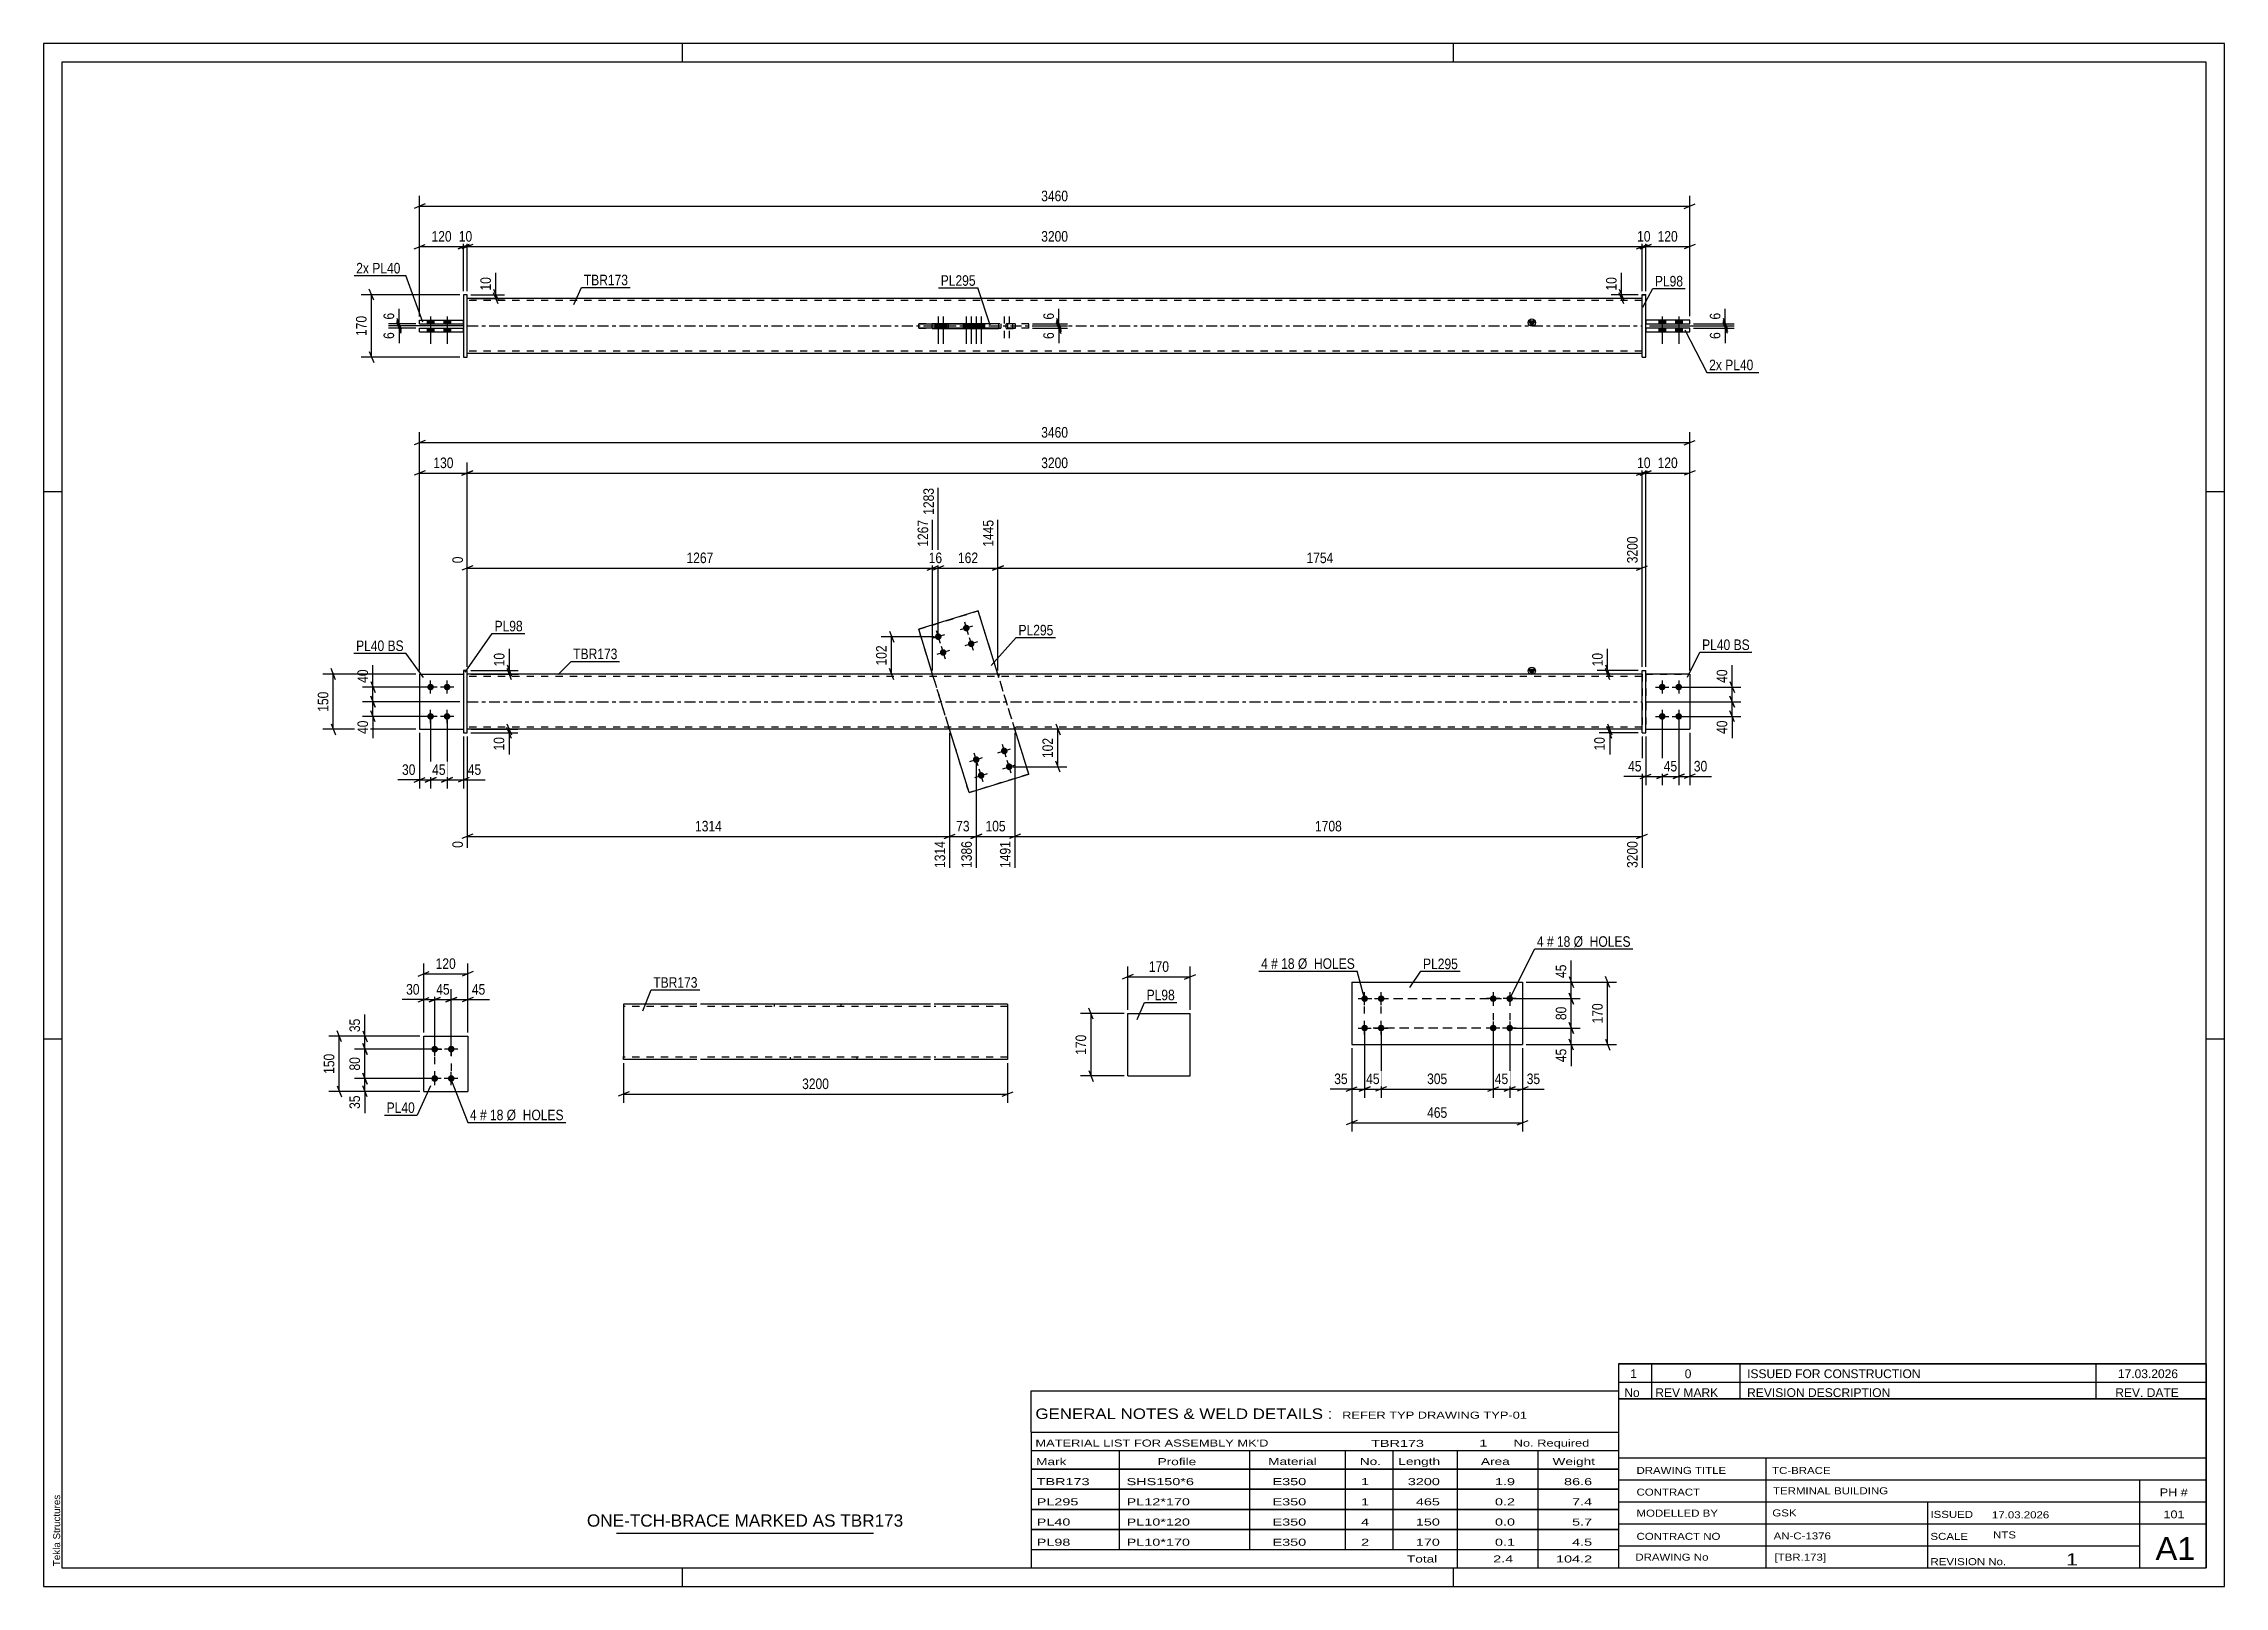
# Paper-space layout 'Layout1' of a CAD drawing. Header units: millimetres. Extents: x 0 to 594, y 0 to 420.
# The model-space entities are those that its viewports show. They can reach past a viewport. Long polylines and large blocks are cut down to what shows.
import ezdxf

# ---------------------------------------------------------------- set-up
doc = ezdxf.new("R2010")
doc.units = ezdxf.units.MM
doc.linetypes.add('DXK_LINE_DOT2', pattern=[3.9198, 1.9599, -1.9599])
doc.linetypes.add('DXK_LINE_DOT3', pattern=[5.9187, 2.979, -0.9799, 0.9799, -0.9799])
doc.layers.add('Viewport layer', color=7, linetype='Continuous', plot=False)
doc.styles.add('Arial', font='ARIAL.TTF', dxfattribs={"height": 0.2})
doc.styles.add('Arial Narrow', font='ARIALN.TTF', dxfattribs={"height": 0.2})

# ---------------------------------------------------------------- blocks, each defined once
blk = doc.blocks.new('Unknown-580870411-1131')
at = {"color": 5, "linetype": 'Continuous'}
for p, q in [((594, 420), (0, 420)), ((0, 420), (0, 0)), ((174, 415), (174, 420)), ((384, 415), (384, 420)), ((594, 0), (594, 420)), ((589, 415), (5, 415)), ((5, 415), (5, 5)), ((589, 5), (589, 415)), ((5, 298), (0, 298)), ((594, 298), (589, 298)), ((5, 149), (0, 149)), ((594, 149), (589, 149)), ((0, 0), (594, 0)), ((5, 5), (589, 5)), ((174, 0), (174, 5)), ((384, 0), (384, 5))]:
    blk.add_line(p, q, dxfattribs=at)
at = {"color": 174, "linetype": 'Continuous', "style": 'Arial'}
blk.add_text('Tekla Structures', height=1.9102, rotation=90, dxfattribs=at).set_placement((4.5, 5.5))
blk = doc.blocks.new('Part-580870411-3941 - 3940')
at = {"color": 2, "linetype": 'Continuous'}
for p, q in [((356.32, 164.5), (356.32, 147.5)), ((356.32, 164.5), (402.84, 164.5)), ((402.84, 164.5), (402.84, 147.5)), ((356.32, 147.5), (402.84, 147.5))]:
    blk.add_line(p, q, dxfattribs=at)
blk = doc.blocks.new('Bolt-580870411-3942 - 3940')
at = {"linetype": 'Continuous'}
for points in [[(394.84, 159.1, -1), (394.84, 160.9, -1)], [(399.34, 159.1, -1), (399.34, 160.9, -1)], [(394.84, 151.1, -1), (394.84, 152.9, -1)], [(399.34, 151.1, -1), (399.34, 152.9, -1)]]:
    blk.add_hatch(color=1, dxfattribs=at).paths.add_polyline_path(points)
at = {"color": 1, "linetype": 'Continuous'}
for p, q in [((394.84, 161.8), (394.84, 158.2)), ((399.34, 161.8), (399.34, 158.2)), ((396.64, 160), (393.04, 160)), ((401.14, 160), (397.54, 160)), ((396.64, 152), (393.04, 152)), ((394.84, 153.8), (394.84, 150.2)), ((401.14, 152), (397.54, 152)), ((399.34, 153.8), (399.34, 150.2))]:
    blk.add_line(p, q, dxfattribs=at)
blk = doc.blocks.new('Bolt-580870411-3943 - 3940')
at = {"linetype": 'Continuous'}
for points in [[(359.82, 160.9, -1), (359.82, 159.1, -1)], [(364.32, 160.9, -1), (364.32, 159.1, -1)], [(359.82, 152.9, -1), (359.82, 151.1, -1)], [(364.32, 152.9, -1), (364.32, 151.1, -1)]]:
    blk.add_hatch(color=1, dxfattribs=at).paths.add_polyline_path(points)
at = {"color": 1, "linetype": 'Continuous'}
for p, q in [((359.82, 158.2), (359.82, 161.8)), ((364.32, 158.2), (364.32, 161.8)), ((358.02, 160), (361.62, 160)), ((362.52, 160), (366.12, 160)), ((358.02, 152), (361.62, 152)), ((359.82, 150.2), (359.82, 153.8)), ((362.52, 152), (366.12, 152)), ((364.32, 150.2), (364.32, 153.8))]:
    blk.add_line(p, q, dxfattribs=at)
blk = doc.blocks.new('Part-580870411-2129 - 2123')
at = {"color": 2, "linetype": 'Continuous'}
for p, q in [((103.52, 134.76), (103.52, 149.76)), ((103.52, 149.76), (115.52, 149.76)), ((115.52, 149.76), (115.52, 134.76)), ((103.52, 134.76), (103.52, 134.76)), ((103.52, 134.76), (115.52, 134.76)), ((115.52, 134.76), (115.52, 134.76))]:
    blk.add_line(p, q, dxfattribs=at)
at = {"color": 7, "linetype": 'DXK_LINE_DOT2'}
for p, q in [((103.52, 149.76), (115.52, 149.76)), ((103.52, 134.76), (115.52, 134.76))]:
    blk.add_line(p, q, dxfattribs=at)
blk = doc.blocks.new('Bolt-580870411-2162 - 2123')
at = {"linetype": 'Continuous'}
for points in [[(106.52, 147.16), (106.71, 147.14), (106.89, 147.08), (107.05, 146.99), (107.19, 146.86), (107.3, 146.71), (107.38, 146.54), (107.42, 146.36), (107.42, 146.17), (107.38, 145.98), (107.3, 145.81), (107.19, 145.66), (107.05, 145.53), (106.89, 145.44), (106.71, 145.38), (106.52, 145.36), (106.34, 145.38), (106.16, 145.44), (105.99, 145.53), (105.85, 145.66), (105.74, 145.81), (105.67, 145.98), (105.63, 146.17), (105.63, 146.36), (105.67, 146.54), (105.74, 146.71), (105.85, 146.86), (105.99, 146.99), (106.16, 147.08), (106.34, 147.14)], [(111.02, 147.16), (111.21, 147.14), (111.39, 147.08), (111.55, 146.99), (111.69, 146.86), (111.8, 146.71), (111.88, 146.54), (111.92, 146.36), (111.92, 146.17), (111.88, 145.98), (111.8, 145.81), (111.69, 145.66), (111.55, 145.53), (111.39, 145.44), (111.21, 145.38), (111.02, 145.36), (110.84, 145.38), (110.66, 145.44), (110.49, 145.53), (110.35, 145.66), (110.24, 145.81), (110.17, 145.98), (110.13, 146.17), (110.13, 146.36), (110.17, 146.54), (110.24, 146.71), (110.35, 146.86), (110.49, 146.99), (110.66, 147.08), (110.84, 147.14)], [(106.52, 139.16), (106.71, 139.14), (106.89, 139.08), (107.05, 138.99), (107.19, 138.86), (107.3, 138.71), (107.38, 138.54), (107.42, 138.36), (107.42, 138.17), (107.38, 137.98), (107.3, 137.81), (107.19, 137.66), (107.05, 137.53), (106.89, 137.44), (106.71, 137.38), (106.52, 137.36), (106.34, 137.38), (106.16, 137.44), (105.99, 137.53), (105.85, 137.66), (105.74, 137.81), (105.67, 137.98), (105.63, 138.17), (105.63, 138.36), (105.67, 138.54), (105.74, 138.71), (105.85, 138.86), (105.99, 138.99), (106.16, 139.08), (106.34, 139.14)], [(111.02, 139.16), (111.21, 139.14), (111.39, 139.08), (111.55, 138.99), (111.69, 138.86), (111.8, 138.71), (111.88, 138.54), (111.92, 138.36), (111.92, 138.17), (111.88, 137.98), (111.8, 137.81), (111.69, 137.66), (111.55, 137.53), (111.39, 137.44), (111.21, 137.38), (111.02, 137.36), (110.84, 137.38), (110.66, 137.44), (110.49, 137.53), (110.35, 137.66), (110.24, 137.81), (110.17, 137.98), (110.13, 138.17), (110.13, 138.36), (110.17, 138.54), (110.24, 138.71), (110.35, 138.86), (110.49, 138.99), (110.66, 139.08), (110.84, 139.14)]]:
    blk.add_hatch(color=1, dxfattribs=at).paths.add_polyline_path(points)
at = {"color": 1, "linetype": 'Continuous'}
for p, q in [((108.32, 146.26), (104.72, 146.26)), ((106.52, 144.46), (106.52, 148.06)), ((112.82, 146.26), (109.22, 146.26)), ((111.02, 144.46), (111.02, 148.06)), ((108.32, 138.26), (104.72, 138.26)), ((106.52, 136.46), (106.52, 140.06)), ((112.82, 138.26), (109.22, 138.26)), ((111.02, 136.46), (111.02, 140.06))]:
    blk.add_line(p, q, dxfattribs=at)
blk = doc.blocks.new('Part-580870411-1699 - 1676')
at = {"color": 2, "linetype": 'Continuous'}
for p, q in [((435.37, 249.34), (436.37, 249.34)), ((435.37, 232.34), (435.37, 249.34)), ((436.37, 232.34), (436.37, 249.34)), ((435.37, 232.34), (436.37, 232.34)), ((435.37, 232.34), (436.37, 232.34))]:
    blk.add_line(p, q, dxfattribs=at)
at = {"color": 7, "linetype": 'DXK_LINE_DOT2'}
for p, q in [((435.37, 249.34), (436.37, 249.34)), ((435.37, 232.34), (435.37, 232.34)), ((436.37, 232.34), (436.37, 232.34)), ((436.37, 232.34), (436.37, 232.34))]:
    blk.add_line(p, q, dxfattribs=at)
blk = doc.blocks.new('Part-580870411-1704 - 1676')
at = {"color": 2, "linetype": 'Continuous'}
for p, q in [((102.4, 248.34), (102.4, 233.34)), ((102.4, 248.34), (114.4, 248.34)), ((102.4, 233.34), (114.4, 233.34))]:
    blk.add_line(p, q, dxfattribs=at)
at = {"color": 7, "linetype": 'DXK_LINE_DOT2'}
blk.add_line((114.4, 248.34), (114.4, 233.34), dxfattribs=at)
blk = doc.blocks.new('Part-580870411-1688 - 1676')
at = {"linetype": 'Continuous'}
blk.add_hatch(color=2, dxfattribs=at).paths.add_polyline_path([(405.37, 248.34), (404.57, 249.74), (406.17, 249.74)])
at = {"color": 2, "linetype": 'Continuous'}
for p, q in [((405.37, 248.34), (404.57, 249.74)), ((404.57, 249.74), (406.17, 249.74)), ((406.17, 249.74), (405.37, 248.34)), ((435.37, 248.34), (115.4, 248.34)), ((435.37, 233.34), (115.4, 233.34))]:
    blk.add_line(p, q, dxfattribs=at)
at = {"color": 7, "linetype": 'DXK_LINE_DOT2'}
for p, q in [((115.4, 233.34), (115.4, 248.34)), ((435.37, 247.74), (115.4, 247.74)), ((242.03, 248.34), (242.03, 247.74)), ((260.2, 248.34), (260.2, 247.74)), ((435.37, 248.34), (435.37, 233.34)), ((435.37, 233.94), (115.4, 233.94)), ((246.48, 233.34), (246.48, 233.94)), ((264.65, 233.34), (264.65, 233.94))]:
    blk.add_line(p, q, dxfattribs=at)
at = {"color": 7, "linetype": 'DXK_LINE_DOT3'}
blk.add_line((115.4, 240.84), (435.37, 240.84), dxfattribs=at)
at = {"color": 2, "linetype": 'Continuous'}
blk.add_circle((405.37, 249.24), 1, dxfattribs=at)
blk = doc.blocks.new('Part-580870411-1709 - 1676')
at = {"color": 7, "linetype": 'DXK_LINE_DOT2'}
for p, q in [((102.4, 248.34), (102.4, 233.34)), ((102.4, 248.34), (114.4, 248.34)), ((114.4, 248.34), (114.4, 233.34)), ((102.4, 233.34), (114.4, 233.34))]:
    blk.add_line(p, q, dxfattribs=at)
blk = doc.blocks.new('Part-580870411-1693 - 1676')
at = {"color": 2, "linetype": 'Continuous'}
for p, q in [((448.37, 248.34), (436.37, 248.34)), ((448.37, 248.34), (448.37, 248.34)), ((448.37, 248.34), (448.37, 233.34)), ((436.37, 233.34), (448.37, 233.34))]:
    blk.add_line(p, q, dxfattribs=at)
at = {"color": 7, "linetype": 'DXK_LINE_DOT2'}
for p, q in [((436.37, 248.34), (448.37, 248.34)), ((436.37, 248.34), (436.37, 248.34)), ((436.37, 248.34), (436.37, 233.34)), ((436.37, 233.34), (448.37, 233.34))]:
    blk.add_line(p, q, dxfattribs=at)
blk = doc.blocks.new('Part-580870411-1698 - 1676')
at = {"color": 7, "linetype": 'DXK_LINE_DOT2'}
for p, q in [((436.37, 248.34), (448.37, 248.34)), ((448.37, 248.34), (436.37, 248.34)), ((436.37, 248.34), (436.37, 248.34)), ((436.37, 248.34), (436.37, 233.34)), ((448.37, 248.34), (448.37, 248.34)), ((448.37, 248.34), (448.37, 233.34)), ((436.37, 233.34), (448.37, 233.34)), ((436.37, 233.34), (448.37, 233.34))]:
    blk.add_line(p, q, dxfattribs=at)
blk = doc.blocks.new('Part-580870411-1714 - 1676')
at = {"color": 2, "linetype": 'Continuous'}
for p, q in [((115.4, 249.34), (114.4, 249.34)), ((114.4, 249.34), (114.4, 232.34)), ((115.4, 232.34), (115.4, 249.34)), ((114.4, 232.34), (115.4, 232.34))]:
    blk.add_line(p, q, dxfattribs=at)
blk = doc.blocks.new('Part-580870411-1719 - 1676')
at = {"color": 2, "linetype": 'Continuous'}
for p, q in [((254.59, 265.57), (238.35, 260.56)), ((254.59, 265.57), (254.59, 265.57)), ((259.92, 248.34), (254.59, 265.57)), ((242.13, 248.34), (238.35, 260.56)), ((238.35, 260.56), (238.35, 260.56)), ((252.09, 216.11), (246.76, 233.34)), ((268.33, 221.13), (264.55, 233.34)), ((252.09, 216.11), (268.33, 221.13)), ((268.33, 221.13), (268.33, 221.13)), ((252.09, 216.11), (252.09, 216.11))]:
    blk.add_line(p, q, dxfattribs=at)
at = {"color": 7, "linetype": 'DXK_LINE_DOT2'}
for p, q in [((238.35, 260.56), (254.59, 265.57)), ((268.33, 221.13), (254.59, 265.57)), ((252.09, 216.11), (238.35, 260.56)), ((246.76, 233.34), (242.13, 248.34)), ((264.55, 233.34), (259.92, 248.34)), ((268.33, 221.13), (252.09, 216.11))]:
    blk.add_line(p, q, dxfattribs=at)
blk = doc.blocks.new('Bolt-580870411-1720 - 1676')
at = {"linetype": 'Continuous'}
for points in [[(440.87, 245.74), (441.05, 245.72), (441.23, 245.66), (441.4, 245.57), (441.54, 245.44), (441.65, 245.29), (441.72, 245.12), (441.76, 244.93), (441.76, 244.75), (441.72, 244.56), (441.65, 244.39), (441.54, 244.24), (441.4, 244.11), (441.23, 244.02), (441.05, 243.96), (440.87, 243.94), (440.68, 243.96), (440.5, 244.02), (440.34, 244.11), (440.2, 244.24), (440.09, 244.39), (440.01, 244.56), (439.97, 244.75), (439.97, 244.93), (440.01, 245.12), (440.09, 245.29), (440.2, 245.44), (440.34, 245.57), (440.5, 245.66), (440.68, 245.72)], [(445.37, 245.74), (445.55, 245.72), (445.73, 245.66), (445.9, 245.57), (446.04, 245.44), (446.15, 245.29), (446.22, 245.12), (446.26, 244.93), (446.26, 244.75), (446.22, 244.56), (446.15, 244.39), (446.04, 244.24), (445.9, 244.11), (445.73, 244.02), (445.55, 243.96), (445.37, 243.94), (445.18, 243.96), (445, 244.02), (444.84, 244.11), (444.7, 244.24), (444.59, 244.39), (444.51, 244.56), (444.47, 244.75), (444.47, 244.93), (444.51, 245.12), (444.59, 245.29), (444.7, 245.44), (444.84, 245.57), (445, 245.66), (445.18, 245.72)], [(440.87, 237.74), (441.05, 237.72), (441.23, 237.66), (441.4, 237.57), (441.54, 237.44), (441.65, 237.29), (441.72, 237.12), (441.76, 236.93), (441.76, 236.75), (441.72, 236.56), (441.65, 236.39), (441.54, 236.24), (441.4, 236.11), (441.23, 236.02), (441.05, 235.96), (440.87, 235.94), (440.68, 235.96), (440.5, 236.02), (440.34, 236.11), (440.2, 236.24), (440.09, 236.39), (440.01, 236.56), (439.97, 236.75), (439.97, 236.93), (440.01, 237.12), (440.09, 237.29), (440.2, 237.44), (440.34, 237.57), (440.5, 237.66), (440.68, 237.72)], [(445.37, 237.74), (445.55, 237.72), (445.73, 237.66), (445.9, 237.57), (446.04, 237.44), (446.15, 237.29), (446.22, 237.12), (446.26, 236.93), (446.26, 236.75), (446.22, 236.56), (446.15, 236.39), (446.04, 236.24), (445.9, 236.11), (445.73, 236.02), (445.55, 235.96), (445.37, 235.94), (445.18, 235.96), (445, 236.02), (444.84, 236.11), (444.7, 236.24), (444.59, 236.39), (444.51, 236.56), (444.47, 236.75), (444.47, 236.93), (444.51, 237.12), (444.59, 237.29), (444.7, 237.44), (444.84, 237.57), (445, 237.66), (445.18, 237.72)]]:
    blk.add_hatch(color=1, dxfattribs=at).paths.add_polyline_path(points)
at = {"color": 1, "linetype": 'Continuous'}
for p, q in [((439.07, 244.84), (442.67, 244.84)), ((440.87, 246.64), (440.87, 243.04)), ((443.57, 244.84), (447.17, 244.84)), ((445.37, 246.64), (445.37, 243.04)), ((440.87, 238.64), (440.87, 235.04)), ((445.37, 238.64), (445.37, 235.04)), ((439.07, 236.84), (442.67, 236.84)), ((443.57, 236.84), (447.17, 236.84))]:
    blk.add_line(p, q, dxfattribs=at)
blk = doc.blocks.new('Bolt-580870411-1721 - 1676')
at = {"linetype": 'Continuous'}
for points in [[(105.4, 243.94, -1), (105.4, 245.74, -1)], [(109.9, 243.94, -1), (109.9, 245.74, -1)], [(105.4, 235.94, -1), (105.4, 237.74, -1)], [(109.9, 235.94, -1), (109.9, 237.74, -1)]]:
    blk.add_hatch(color=1, dxfattribs=at).paths.add_polyline_path(points)
at = {"color": 1, "linetype": 'Continuous'}
for p, q in [((107.2, 244.84), (103.6, 244.84)), ((105.4, 243.04), (105.4, 246.64)), ((111.7, 244.84), (108.1, 244.84)), ((109.9, 243.04), (109.9, 246.64)), ((105.4, 235.04), (105.4, 238.64)), ((109.9, 235.04), (109.9, 238.64)), ((107.2, 236.84), (103.6, 236.84)), ((111.7, 236.84), (108.1, 236.84))]:
    blk.add_line(p, q, dxfattribs=at)
blk = doc.blocks.new('Bolt-580870411-1723 - 1676')
at = {"linetype": 'Continuous'}
for points in [[(253.16, 224.81), (253.13, 225), (253.13, 225.19), (253.17, 225.37), (253.25, 225.54), (253.36, 225.69), (253.51, 225.81), (253.67, 225.91), (253.85, 225.96), (254.04, 225.98), (254.22, 225.96), (254.4, 225.9), (254.56, 225.8), (254.7, 225.67), (254.81, 225.52), (254.88, 225.34), (254.92, 225.16), (254.92, 224.97), (254.88, 224.79), (254.8, 224.62), (254.68, 224.47), (254.54, 224.34), (254.38, 224.25), (254.2, 224.2), (254.01, 224.18), (253.82, 224.2), (253.65, 224.26), (253.48, 224.36), (253.35, 224.49), (253.24, 224.64)], [(260.81, 227.18), (260.77, 227.36), (260.77, 227.55), (260.82, 227.73), (260.89, 227.9), (261.01, 228.05), (261.15, 228.18), (261.31, 228.27), (261.49, 228.32), (261.68, 228.34), (261.87, 228.32), (262.05, 228.26), (262.21, 228.16), (262.34, 228.03), (262.45, 227.88), (262.53, 227.71), (262.56, 227.52), (262.56, 227.33), (262.52, 227.15), (262.44, 226.98), (262.33, 226.83), (262.19, 226.71), (262.02, 226.61), (261.84, 226.56), (261.65, 226.54), (261.47, 226.56), (261.29, 226.62), (261.13, 226.72), (260.99, 226.85), (260.88, 227)], [(254.49, 220.51), (254.46, 220.7), (254.46, 220.89), (254.5, 221.07), (254.58, 221.24), (254.69, 221.39), (254.83, 221.52), (255, 221.61), (255.18, 221.66), (255.37, 221.68), (255.55, 221.66), (255.73, 221.6), (255.89, 221.5), (256.03, 221.37), (256.14, 221.22), (256.21, 221.05), (256.25, 220.86), (256.25, 220.67), (256.2, 220.49), (256.12, 220.32), (256.01, 220.17), (255.87, 220.04), (255.71, 219.95), (255.53, 219.9), (255.34, 219.88), (255.15, 219.9), (254.97, 219.96), (254.81, 220.06), (254.67, 220.19), (254.57, 220.34)], [(262.14, 222.88), (262.1, 223.06), (262.1, 223.25), (262.14, 223.43), (262.22, 223.6), (262.34, 223.75), (262.48, 223.88), (262.64, 223.97), (262.82, 224.02), (263.01, 224.04), (263.2, 224.02), (263.37, 223.96), (263.54, 223.86), (263.67, 223.73), (263.78, 223.58), (263.86, 223.41), (263.89, 223.22), (263.89, 223.03), (263.85, 222.85), (263.77, 222.68), (263.66, 222.53), (263.51, 222.41), (263.35, 222.31), (263.17, 222.26), (262.98, 222.24), (262.8, 222.26), (262.62, 222.32), (262.46, 222.42), (262.32, 222.55), (262.21, 222.7)]]:
    blk.add_hatch(color=1, dxfattribs=at).paths.add_polyline_path(points)
at = {"color": 1, "linetype": 'Continuous'}
for p, q in [((254.56, 223.36), (253.49, 226.8)), ((259.95, 226.91), (263.39, 227.97)), ((262.2, 225.72), (261.14, 229.16)), ((252.3, 224.55), (255.74, 225.61)), ((253.63, 220.25), (257.07, 221.31)), ((255.88, 219.06), (254.82, 222.5)), ((261.28, 222.61), (264.72, 223.67)), ((263.53, 221.42), (262.46, 224.86))]:
    blk.add_line(p, q, dxfattribs=at)
blk = doc.blocks.new('Bolt-580870411-1724 - 1676')
at = {"linetype": 'Continuous'}
for points in [[(252.19, 261.17), (252.22, 260.98), (252.22, 260.79), (252.18, 260.61), (252.1, 260.44), (251.99, 260.29), (251.85, 260.17), (251.68, 260.07), (251.5, 260.02), (251.32, 260), (251.13, 260.02), (250.95, 260.08), (250.79, 260.18), (250.65, 260.31), (250.54, 260.46), (250.47, 260.64), (250.43, 260.82), (250.43, 261.01), (250.48, 261.19), (250.56, 261.36), (250.67, 261.51), (250.81, 261.64), (250.97, 261.73), (251.15, 261.78), (251.34, 261.8), (251.53, 261.78), (251.71, 261.72), (251.87, 261.62), (252.01, 261.49), (252.11, 261.34)], [(244.54, 258.81), (244.58, 258.62), (244.58, 258.43), (244.54, 258.25), (244.46, 258.08), (244.34, 257.93), (244.2, 257.8), (244.04, 257.71), (243.86, 257.66), (243.67, 257.64), (243.49, 257.66), (243.31, 257.72), (243.15, 257.82), (243.01, 257.95), (242.9, 258.1), (242.83, 258.27), (242.79, 258.46), (242.79, 258.65), (242.83, 258.83), (242.91, 259), (243.02, 259.15), (243.17, 259.28), (243.33, 259.37), (243.51, 259.42), (243.7, 259.44), (243.88, 259.42), (244.06, 259.36), (244.22, 259.26), (244.36, 259.13), (244.47, 258.98)], [(253.52, 256.87), (253.55, 256.68), (253.55, 256.49), (253.51, 256.31), (253.43, 256.14), (253.32, 255.99), (253.18, 255.87), (253.01, 255.77), (252.83, 255.72), (252.64, 255.7), (252.46, 255.72), (252.28, 255.79), (252.12, 255.88), (251.98, 256.01), (251.87, 256.16), (251.8, 256.34), (251.76, 256.52), (251.76, 256.71), (251.81, 256.89), (251.88, 257.06), (252, 257.21), (252.14, 257.34), (252.3, 257.43), (252.48, 257.48), (252.67, 257.5), (252.86, 257.48), (253.03, 257.42), (253.2, 257.32), (253.33, 257.19), (253.44, 257.04)], [(245.87, 254.51), (245.91, 254.32), (245.91, 254.13), (245.87, 253.95), (245.79, 253.78), (245.67, 253.63), (245.53, 253.5), (245.37, 253.41), (245.19, 253.36), (245, 253.34), (244.81, 253.36), (244.64, 253.42), (244.47, 253.52), (244.34, 253.65), (244.23, 253.8), (244.15, 253.97), (244.12, 254.16), (244.12, 254.35), (244.16, 254.53), (244.24, 254.7), (244.35, 254.85), (244.49, 254.98), (244.66, 255.07), (244.84, 255.12), (245.03, 255.14), (245.21, 255.12), (245.39, 255.06), (245.55, 254.96), (245.69, 254.83), (245.8, 254.68)]]:
    blk.add_hatch(color=1, dxfattribs=at).paths.add_polyline_path(points)
at = {"color": 1, "linetype": 'Continuous'}
for p, q in [((253.05, 261.43), (249.61, 260.37)), ((250.8, 262.62), (251.86, 259.18)), ((245.4, 259.07), (241.97, 258.01)), ((243.15, 260.26), (244.22, 256.82)), ((244.48, 255.96), (245.54, 252.52)), ((254.38, 257.13), (250.94, 256.07)), ((252.13, 258.32), (253.19, 254.88)), ((246.73, 254.77), (243.29, 253.71))]:
    blk.add_line(p, q, dxfattribs=at)
blk = doc.blocks.new('Part-580870411-1399 - 1368')
at = {"color": 2, "linetype": 'Continuous'}
for p, q in [((115.4, 351.65), (114.4, 351.65)), ((114.4, 351.65), (114.4, 334.65)), ((115.4, 334.65), (115.4, 351.65)), ((114.4, 334.65), (115.4, 334.65))]:
    blk.add_line(p, q, dxfattribs=at)
blk = doc.blocks.new('Part-580870411-1419 - 1368')
at = {"color": 2, "linetype": 'Continuous'}
for p, q in [((102.4, 341.55), (102.4, 342.55)), ((102.4, 342.55), (114.4, 342.55)), ((102.4, 341.55), (114.4, 341.55))]:
    blk.add_line(p, q, dxfattribs=at)
at = {"color": 7, "linetype": 'DXK_LINE_DOT2'}
blk.add_line((114.4, 341.55), (114.4, 342.55), dxfattribs=at)
blk = doc.blocks.new('Bolt-580870411-1371 - 1368')
at = {"linetype": 'Continuous'}
for points in [[(104.5, 343.75), (106.3, 343.75), (106.3, 344.75), (104.5, 344.75)], [(104.5, 343.75), (106.3, 343.75), (106.3, 344.75), (104.5, 344.75)], [(109, 343.75), (110.8, 343.75), (110.8, 344.75), (109, 344.75)], [(109, 343.75), (110.8, 343.75), (110.8, 344.75), (109, 344.75)], [(104.5, 341.55), (106.3, 341.55), (106.3, 342.55), (104.5, 342.55)], [(104.5, 341.55), (106.3, 341.55), (106.3, 342.55), (104.5, 342.55)], [(109, 341.55), (110.8, 341.55), (110.8, 342.55), (109, 342.55)], [(109, 341.55), (110.8, 341.55), (110.8, 342.55), (109, 342.55)]]:
    blk.add_hatch(color=1, dxfattribs=at).paths.add_polyline_path(points)
at = {"color": 1, "linetype": 'Continuous'}
for p, q in [((104.5, 344.75), (104.5, 343.75)), ((104.5, 344.75), (104.5, 343.75)), ((105.4, 345.75), (105.4, 338.25)), ((105.4, 345.75), (105.4, 338.25)), ((106.3, 344.75), (106.3, 343.75)), ((106.3, 344.75), (106.3, 343.75)), ((109, 344.75), (109, 343.75)), ((109, 344.75), (109, 343.75)), ((109.9, 345.75), (109.9, 338.25)), ((109.9, 345.75), (109.9, 338.25)), ((110.8, 344.75), (110.8, 343.75)), ((110.8, 344.75), (110.8, 343.75)), ((104.5, 342.55), (104.5, 341.55)), ((104.5, 342.55), (104.5, 341.55)), ((106.3, 342.55), (106.3, 341.55)), ((106.3, 342.55), (106.3, 341.55)), ((109, 342.55), (109, 341.55)), ((109, 342.55), (109, 341.55)), ((110.8, 342.55), (110.8, 341.55)), ((110.8, 342.55), (110.8, 341.55))]:
    blk.add_line(p, q, dxfattribs=at)
blk = doc.blocks.new('Bolt-580870411-1372 - 1368')
at = {"linetype": 'Continuous'}
for points in [[(441.77, 344.75), (439.97, 344.75), (439.97, 343.75), (441.77, 343.75)], [(441.77, 344.75), (439.97, 344.75), (439.97, 343.75), (441.77, 343.75)], [(446.27, 344.75), (444.47, 344.75), (444.47, 343.75), (446.27, 343.75)], [(446.27, 344.75), (444.47, 344.75), (444.47, 343.75), (446.27, 343.75)], [(441.77, 342.55), (439.97, 342.55), (439.97, 341.55), (441.77, 341.55)], [(441.77, 342.55), (439.97, 342.55), (439.97, 341.55), (441.77, 341.55)], [(446.27, 342.55), (444.47, 342.55), (444.47, 341.55), (446.27, 341.55)], [(446.27, 342.55), (444.47, 342.55), (444.47, 341.55), (446.27, 341.55)]]:
    blk.add_hatch(color=1, dxfattribs=at).paths.add_polyline_path(points)
at = {"color": 1, "linetype": 'Continuous'}
for p, q in [((439.97, 344.75), (439.97, 343.75)), ((439.97, 344.75), (439.97, 343.75)), ((440.87, 345.75), (440.87, 338.25)), ((440.87, 345.75), (440.87, 338.25)), ((441.77, 344.75), (441.77, 343.75)), ((441.77, 344.75), (441.77, 343.75)), ((444.47, 344.75), (444.47, 343.75)), ((444.47, 344.75), (444.47, 343.75)), ((445.37, 345.75), (445.37, 338.25)), ((445.37, 345.75), (445.37, 338.25)), ((446.27, 344.75), (446.27, 343.75)), ((446.27, 344.75), (446.27, 343.75)), ((439.97, 342.55), (439.97, 341.55)), ((439.97, 342.55), (439.97, 341.55)), ((441.77, 342.55), (441.77, 341.55)), ((441.77, 342.55), (441.77, 341.55)), ((444.47, 342.55), (444.47, 341.55)), ((444.47, 342.55), (444.47, 341.55)), ((446.27, 342.55), (446.27, 341.55)), ((446.27, 342.55), (446.27, 341.55))]:
    blk.add_line(p, q, dxfattribs=at)
blk = doc.blocks.new('Part-580870411-1414 - 1368')
at = {"color": 2, "linetype": 'Continuous'}
for p, q in [((102.4, 343.75), (102.4, 344.75)), ((102.4, 344.75), (114.4, 344.75)), ((102.4, 343.75), (114.4, 343.75))]:
    blk.add_line(p, q, dxfattribs=at)
at = {"color": 7, "linetype": 'DXK_LINE_DOT2'}
blk.add_line((114.4, 343.75), (114.4, 344.75), dxfattribs=at)
blk = doc.blocks.new('Part-580870411-1462 - 1368')
at = {"linetype": 'Continuous'}
blk.add_hatch(color=2, dxfattribs=at).paths.add_polyline_path([(405.37, 343.15), (404.57, 344.55), (406.17, 344.55)])
at = {"color": 2, "linetype": 'Continuous'}
for p, q in [((435.37, 350.65), (115.4, 350.65)), ((405.37, 343.15), (404.57, 344.55)), ((404.57, 344.55), (406.17, 344.55)), ((406.17, 344.55), (405.37, 343.15)), ((242.03, 343.85), (242.03, 343.75)), ((242.03, 343.85), (260.2, 343.85)), ((242.03, 343.85), (242.03, 343.85)), ((242.03, 342.45), (242.03, 342.55)), ((242.03, 342.45), (260.2, 342.45)), ((246.48, 343.85), (246.48, 343.75)), ((246.48, 342.45), (246.48, 342.55)), ((260.2, 342.45), (260.2, 343.85)), ((435.37, 335.65), (115.4, 335.65))]:
    blk.add_line(p, q, dxfattribs=at)
at = {"color": 7, "linetype": 'DXK_LINE_DOT2'}
for p, q in [((115.4, 335.65), (115.4, 350.65)), ((435.37, 335.65), (435.37, 350.65)), ((435.37, 350.05), (115.4, 350.05)), ((242.03, 343.85), (260.2, 343.85)), ((242.03, 342.55), (242.03, 343.85)), ((242.03, 342.45), (260.2, 342.45)), ((246.48, 343.85), (264.65, 343.85)), ((246.48, 343.85), (246.48, 343.85)), ((246.48, 343.85), (264.65, 343.85)), ((246.48, 342.55), (246.48, 343.85)), ((246.48, 342.45), (246.48, 342.45)), ((246.48, 342.45), (246.48, 342.45)), ((264.65, 342.45), (246.48, 342.45)), ((246.48, 342.45), (264.65, 342.45)), ((264.65, 343.85), (264.65, 342.45)), ((435.37, 336.25), (115.4, 336.25))]:
    blk.add_line(p, q, dxfattribs=at)
at = {"color": 7, "linetype": 'DXK_LINE_DOT3'}
blk.add_line((115.4, 343.15), (435.37, 343.15), dxfattribs=at)
at = {"color": 2, "linetype": 'Continuous'}
blk.add_circle((405.37, 344.05), 1, dxfattribs=at)
blk = doc.blocks.new('Part-580870411-1398 - 1368')
at = {"color": 2, "linetype": 'Continuous'}
for p, q in [((238.35, 342.55), (238.35, 343.75)), ((238.35, 343.75), (254.59, 343.75)), ((254.59, 342.55), (238.35, 342.55)), ((254.59, 342.54), (252.09, 342.54)), ((254.59, 342.55), (254.59, 343.75)), ((260.2, 343.75), (254.59, 343.75)), ((260.2, 342.55), (254.59, 342.55))]:
    blk.add_line(p, q, dxfattribs=at)
at = {"color": 7, "linetype": 'DXK_LINE_DOT2'}
for p, q in [((252.09, 343.74), (238.35, 343.75)), ((238.35, 342.55), (252.09, 342.54)), ((252.09, 342.54), (252.09, 343.74)), ((268.33, 343.74), (252.09, 343.74)), ((268.33, 342.54), (254.59, 342.54)), ((268.33, 343.74), (260.2, 343.75)), ((268.33, 342.54), (260.2, 342.55)), ((268.33, 342.54), (268.33, 343.74))]:
    blk.add_line(p, q, dxfattribs=at)
blk = doc.blocks.new('Part-580870411-1434 - 1368')
at = {"color": 2, "linetype": 'Continuous'}
for p, q in [((435.37, 334.66), (435.37, 351.66)), ((435.37, 351.66), (436.37, 351.66)), ((436.37, 334.66), (436.37, 351.66)), ((435.37, 334.66), (436.37, 334.66)), ((435.37, 334.65), (436.37, 334.65))]:
    blk.add_line(p, q, dxfattribs=at)
at = {"color": 7, "linetype": 'DXK_LINE_DOT2'}
for p, q in [((435.37, 351.65), (435.37, 351.66)), ((435.37, 351.65), (436.37, 351.65)), ((435.37, 334.65), (435.37, 334.66)), ((436.37, 334.65), (436.37, 334.66)), ((436.37, 334.66), (436.37, 334.65))]:
    blk.add_line(p, q, dxfattribs=at)
blk = doc.blocks.new('Bolt-580870411-1441 - 1368')
at = {"linetype": 'Continuous'}
for points in [[(253.12, 342.54), (254.92, 342.54), (254.92, 343.74), (253.12, 343.74)], [(254.45, 342.54), (256.25, 342.54), (256.25, 343.74), (254.45, 343.74)]]:
    blk.add_hatch(color=1, dxfattribs=at).paths.add_polyline_path(points)
at = {"color": 1, "linetype": 'Continuous'}
for p, q in [((254.02, 345.74), (254.02, 338.24)), ((255.35, 345.74), (255.35, 338.24)), ((253.12, 343.74), (253.12, 342.54)), ((254.45, 343.74), (254.45, 342.54)), ((254.92, 343.74), (254.92, 342.54)), ((256.25, 343.74), (256.25, 342.54))]:
    blk.add_line(p, q, dxfattribs=at)
at = {"color": 1, "linetype": 'DXK_LINE_DOT2'}
for p, q in [((261.67, 345.74), (261.67, 338.24)), ((263, 345.74), (263, 338.24)), ((260.77, 343.74), (260.77, 342.54)), ((262.1, 343.74), (262.1, 342.54)), ((262.57, 343.74), (262.57, 342.54)), ((263.9, 343.74), (263.9, 342.54))]:
    blk.add_line(p, q, dxfattribs=at)
blk = doc.blocks.new('Bolt-580870411-1442 - 1368')
at = {"linetype": 'Continuous'}
for points in [[(244.58, 343.75), (242.78, 343.75), (242.78, 342.55), (244.58, 342.55)], [(245.91, 343.75), (244.11, 343.75), (244.11, 342.55), (245.91, 342.55)], [(252.23, 343.75), (250.43, 343.75), (250.43, 342.55), (252.23, 342.55)], [(253.56, 343.75), (251.76, 343.75), (251.76, 342.55), (253.56, 342.55)]]:
    blk.add_hatch(color=1, dxfattribs=at).paths.add_polyline_path(points)
at = {"color": 1, "linetype": 'Continuous'}
for p, q in [((243.68, 345.75), (243.68, 338.25)), ((245.01, 345.75), (245.01, 338.25)), ((251.33, 345.75), (251.33, 338.25)), ((252.66, 345.75), (252.66, 338.25)), ((242.78, 343.75), (242.78, 342.55)), ((244.11, 343.75), (244.11, 342.55)), ((244.58, 343.75), (244.58, 342.55)), ((245.91, 343.75), (245.91, 342.55)), ((250.43, 343.75), (250.43, 342.55)), ((251.76, 343.75), (251.76, 342.55)), ((252.23, 343.75), (252.23, 342.55)), ((253.56, 343.75), (253.56, 342.55))]:
    blk.add_line(p, q, dxfattribs=at)
blk = doc.blocks.new('Part-580870411-1467 - 1368')
at = {"color": 2, "linetype": 'Continuous'}
for p, q in [((448.37, 342.56), (436.37, 342.56)), ((436.37, 341.56), (448.37, 341.56)), ((436.37, 341.55), (448.37, 341.55)), ((448.37, 341.56), (448.37, 342.56))]:
    blk.add_line(p, q, dxfattribs=at)
at = {"color": 7, "linetype": 'DXK_LINE_DOT2'}
for p, q in [((436.37, 342.56), (436.37, 341.55)), ((448.37, 342.55), (436.37, 342.55)), ((448.37, 341.56), (448.37, 341.55)), ((448.37, 341.55), (448.37, 341.56))]:
    blk.add_line(p, q, dxfattribs=at)
blk = doc.blocks.new('Part-580870411-1472 - 1368')
at = {"color": 2, "linetype": 'Continuous'}
for p, q in [((448.37, 344.76), (436.37, 344.76)), ((448.37, 343.76), (448.37, 344.76)), ((436.37, 343.76), (448.37, 343.76)), ((436.37, 343.75), (448.37, 343.75))]:
    blk.add_line(p, q, dxfattribs=at)
at = {"color": 7, "linetype": 'DXK_LINE_DOT2'}
for p, q in [((436.37, 344.76), (436.37, 343.75)), ((448.37, 344.75), (436.37, 344.75)), ((448.37, 343.75), (448.37, 343.76)), ((448.37, 343.76), (448.37, 343.75))]:
    blk.add_line(p, q, dxfattribs=at)
blk = doc.blocks.new('Part-580870411-2366 - 2360')
at = {"color": 2, "linetype": 'Continuous'}
for p, q in [((295.3, 138.95), (295.3, 155.95)), ((295.3, 155.95), (312.3, 155.95)), ((312.3, 138.95), (312.3, 155.95)), ((295.3, 138.95), (312.3, 138.95))]:
    blk.add_line(p, q, dxfattribs=at)
blk = doc.blocks.new('Part-580870411-2399 - 2391')
at = {"color": 2, "linetype": 'Continuous'}
for p, q in [((177.96, 158.48), (157.96, 158.48)), ((157.96, 158.48), (157.96, 157.28)), ((157.96, 157.28), (157.96, 144.23)), ((241.58, 158.48), (178.96, 158.48)), ((262.58, 158.48), (242.58, 158.48)), ((262.58, 158.48), (262.58, 158.39)), ((262.58, 158.39), (262.58, 157.28)), ((262.58, 157.28), (262.58, 143.48)), ((157.96, 143.58), (157.96, 144.23)), ((157.96, 143.48), (157.96, 143.58)), ((177.96, 143.48), (157.96, 143.48)), ((241.58, 143.48), (178.96, 143.48)), ((262.58, 143.48), (242.58, 143.48))]:
    blk.add_line(p, q, dxfattribs=at)
at = {"color": 7, "linetype": 'DXK_LINE_DOT2'}
for p, q in [((177.96, 157.88), (157.96, 157.88)), ((241.58, 157.88), (178.96, 157.88)), ((198.96, 158.48), (198.96, 157.88)), ((217.14, 158.48), (217.14, 157.88)), ((262.58, 157.88), (242.58, 157.88)), ((262.58, 158.13), (262.58, 157.28)), ((157.96, 144.23), (157.96, 143.84)), ((157.96, 144.08), (157.96, 144.13)), ((177.96, 144.08), (157.96, 144.08)), ((241.58, 144.08), (178.96, 144.08)), ((203.41, 143.48), (203.41, 144.08)), ((221.58, 143.48), (221.58, 144.08)), ((262.58, 144.08), (242.58, 144.08)), ((262.58, 144.13), (262.58, 144.23)), ((262.58, 144.08), (262.58, 144.13)), ((262.58, 144.08), (262.58, 144.13))]:
    blk.add_line(p, q, dxfattribs=at)
blk = doc.blocks.new('Rectangle-580870411-4114 - 3940')
at = {"color": 1, "linetype": 'DXK_LINE_DOT2'}
blk.add_lwpolyline([(359.82, 160), (399.34, 160), (399.34, 152), (359.82, 152), (359.82, 160)], close=True, dxfattribs=at)
blk = doc.blocks.new('Rectangle-580870411-2346 - 2123')
at = {"color": 1, "linetype": 'DXK_LINE_DOT2'}
blk.add_lwpolyline([(106.52, 146.26), (111.02, 146.26), (111.02, 138.26), (106.52, 138.26), (106.52, 146.26)], close=True, dxfattribs=at)
blk = doc.blocks.new('Rectangle-580870411-4124 - 3940')
at = {"color": 1, "linetype": 'DXK_LINE_DOT2'}
blk.add_lwpolyline([(364.32, 160), (394.84, 160), (394.84, 152), (364.32, 152), (364.32, 160)], close=True, dxfattribs=at)
blk = doc.blocks.new('StraightDimension-580870411-3947 - 3940')
at = {"color": 7, "linetype": 'Continuous'}
for p, q in [((399.34, 151), (399.34, 133)), ((402.84, 146.5), (402.84, 133)), ((397.84, 134.8), (400.84, 136)), ((399.34, 135.4), (402.84, 135.4)), ((404.34, 136), (401.34, 134.8))]:
    blk.add_line(p, q, dxfattribs=at)
at = {"color": 0}
blk.add_wipeout([(408.23, 136.15), (408.23, 140.35), (403.37, 140.35), (403.37, 136.15)], dxfattribs=at)
at = {"color": 7, "linetype": 'Continuous'}
blk.add_line((402.84, 135.4), (408.75, 135.4), dxfattribs=at)
blk.add_line((402.84, 135.4), (408.75, 135.4), dxfattribs=at)
at = {"color": 3, "style": 'Arial Narrow'}
blk.add_text('35', height=2.863, dxfattribs=at).set_placement((403.97, 136.75))
blk = doc.blocks.new('StraightDimension-580870411-3948 - 3940')
at = {"color": 7, "linetype": 'Continuous'}
for p, q in [((394.84, 151), (394.84, 133)), ((399.34, 151), (399.34, 133)), ((393.34, 134.8), (396.34, 136)), ((394.84, 135.4), (399.34, 135.4)), ((400.84, 136), (397.84, 134.8))]:
    blk.add_line(p, q, dxfattribs=at)
at = {"color": 0}
blk.add_wipeout([(399.52, 136.15), (399.52, 140.35), (394.67, 140.35), (394.67, 136.15)], dxfattribs=at)
at = {"color": 3, "style": 'Arial Narrow'}
blk.add_text('45', height=2.863, dxfattribs=at).set_placement((395.27, 136.75))
blk = doc.blocks.new('StraightDimension-580870411-3949 - 3940')
at = {"color": 7, "linetype": 'Continuous'}
for p, q in [((364.32, 151), (364.32, 133)), ((394.84, 151), (394.84, 133)), ((365.82, 136), (362.82, 134.8)), ((364.32, 135.4), (394.84, 135.4)), ((393.34, 134.8), (396.34, 136))]:
    blk.add_line(p, q, dxfattribs=at)
at = {"color": 0}
blk.add_wipeout([(382.93, 136.15), (382.93, 140.35), (376.24, 140.35), (376.24, 136.15)], dxfattribs=at)
at = {"color": 3, "style": 'Arial Narrow'}
blk.add_text('305', height=2.863, dxfattribs=at).set_placement((376.84, 136.75))
blk = doc.blocks.new('StraightDimension-580870411-3950 - 3940')
at = {"color": 7, "linetype": 'Continuous'}
for p, q in [((359.82, 151), (359.82, 133)), ((364.32, 151), (364.32, 133)), ((358.32, 134.8), (361.32, 136)), ((359.82, 135.4), (364.32, 135.4)), ((365.82, 136), (362.82, 134.8))]:
    blk.add_line(p, q, dxfattribs=at)
at = {"color": 0}
blk.add_wipeout([(364.5, 136.15), (364.5, 140.35), (359.64, 140.35), (359.64, 136.15)], dxfattribs=at)
at = {"color": 3, "style": 'Arial Narrow'}
blk.add_text('45', height=2.863, dxfattribs=at).set_placement((360.24, 136.75))
blk = doc.blocks.new('StraightDimension-580870411-3951 - 3940')
at = {"color": 7, "linetype": 'Continuous'}
for p, q in [((359.82, 151), (359.82, 133)), ((356.32, 146.5), (356.32, 133)), ((354.82, 134.8), (357.82, 136)), ((356.32, 135.4), (359.82, 135.4)), ((361.32, 136), (358.32, 134.8))]:
    blk.add_line(p, q, dxfattribs=at)
at = {"color": 0}
blk.add_wipeout([(355.8, 136.15), (355.8, 140.35), (350.94, 140.35), (350.94, 136.15)], dxfattribs=at)
at = {"color": 7, "linetype": 'Continuous'}
blk.add_line((356.32, 135.4), (350.42, 135.4), dxfattribs=at)
blk.add_line((356.32, 135.4), (350.42, 135.4), dxfattribs=at)
at = {"color": 3, "style": 'Arial Narrow'}
blk.add_text('35', height=2.863, dxfattribs=at).set_placement((351.54, 136.75))
blk = doc.blocks.new('StraightDimension-580870411-3967 - 3940')
at = {"color": 7, "linetype": 'Continuous'}
for p, q in [((356.32, 146.5), (356.32, 123.81)), ((402.84, 146.5), (402.84, 123.81)), ((357.82, 126.81), (354.82, 125.61)), ((356.32, 126.21), (402.84, 126.21)), ((401.34, 125.61), (404.34, 126.81))]:
    blk.add_line(p, q, dxfattribs=at)
at = {"color": 0}
blk.add_wipeout([(382.93, 126.96), (382.93, 131.16), (376.24, 131.16), (376.24, 126.96)], dxfattribs=at)
at = {"color": 3, "style": 'Arial Narrow'}
blk.add_text('465', height=2.863, dxfattribs=at).set_placement((376.84, 127.56))
blk = doc.blocks.new('StraightDimension-580870411-3987 - 3940')
at = {"color": 7, "linetype": 'Continuous'}
for p, q in [((403.84, 164.5), (428.41, 164.5)), ((426.61, 163), (425.41, 166)), ((426.01, 147.5), (426.01, 164.5)), ((425.41, 149), (426.61, 146)), ((403.84, 147.5), (428.41, 147.5))]:
    blk.add_line(p, q, dxfattribs=at)
at = {"color": 0}
blk.add_wipeout([(425.26, 159.34), (421.06, 159.34), (421.06, 152.65), (425.26, 152.65)], dxfattribs=at)
at = {"color": 3, "style": 'Arial Narrow'}
blk.add_text('170', height=2.863, rotation=90.00021, dxfattribs=at).set_placement((424.66, 153.25))
blk = doc.blocks.new('StraightDimension-580870411-4089 - 3940')
at = {"color": 7, "linetype": 'Continuous'}
for p, q in [((403.84, 164.5), (418.49, 164.5)), ((415.49, 166), (416.69, 163)), ((416.69, 158.5), (415.49, 161.5)), ((416.09, 160), (416.09, 164.5)), ((400.34, 160), (418.49, 160))]:
    blk.add_line(p, q, dxfattribs=at)
at = {"color": 0}
blk.add_wipeout([(415.34, 169.88), (411.14, 169.88), (411.14, 165.02), (415.34, 165.02)], dxfattribs=at)
at = {"color": 7, "linetype": 'Continuous'}
blk.add_line((416.09, 164.5), (416.09, 170.4), dxfattribs=at)
blk.add_line((416.09, 164.5), (416.09, 170.4), dxfattribs=at)
at = {"color": 3, "style": 'Arial Narrow'}
blk.add_text('45', height=2.863, rotation=90.00021, dxfattribs=at).set_placement((414.74, 165.62))
blk = doc.blocks.new('StraightDimension-580870411-4090 - 3940')
at = {"color": 7, "linetype": 'Continuous'}
for p, q in [((415.49, 161.5), (416.69, 158.5)), ((400.34, 160), (418.49, 160)), ((416.09, 152), (416.09, 160)), ((400.34, 152), (418.49, 152)), ((416.69, 150.5), (415.49, 153.5))]:
    blk.add_line(p, q, dxfattribs=at)
at = {"color": 0}
blk.add_wipeout([(415.34, 158.42), (411.14, 158.42), (411.14, 153.57), (415.34, 153.57)], dxfattribs=at)
at = {"color": 3, "style": 'Arial Narrow'}
blk.add_text('80', height=2.863, rotation=90.00021, dxfattribs=at).set_placement((414.74, 154.17))
blk = doc.blocks.new('StraightDimension-580870411-4091 - 3940')
at = {"color": 7, "linetype": 'Continuous'}
for p, q in [((400.34, 152), (418.49, 152)), ((415.49, 153.5), (416.69, 150.5)), ((416.69, 146), (415.49, 149)), ((416.09, 147.5), (416.09, 152)), ((403.84, 147.5), (418.49, 147.5))]:
    blk.add_line(p, q, dxfattribs=at)
at = {"color": 0}
blk.add_wipeout([(415.34, 146.97), (411.14, 146.97), (411.14, 142.12), (415.34, 142.12)], dxfattribs=at)
at = {"color": 7, "linetype": 'Continuous'}
blk.add_line((416.09, 147.5), (416.09, 141.59), dxfattribs=at)
blk.add_line((416.09, 147.5), (416.09, 141.59), dxfattribs=at)
at = {"color": 3, "style": 'Arial Narrow'}
blk.add_text('45', height=2.863, rotation=90.00021, dxfattribs=at).set_placement((414.74, 142.72))
blk = doc.blocks.new('StraightDimension-580870411-2262 - 2123')
at = {"color": 7, "linetype": 'Continuous'}
for p, q in [((102.52, 149.76), (84.67, 149.76)), ((86.92, 151.26), (88.12, 148.26)), ((87.52, 146.26), (87.52, 149.76)), ((105.52, 146.26), (84.67, 146.26)), ((88.12, 144.76), (86.92, 147.76))]:
    blk.add_line(p, q, dxfattribs=at)
at = {"color": 0}
blk.add_wipeout([(86.77, 155.14), (82.57, 155.14), (82.57, 150.29), (86.77, 150.29)], dxfattribs=at)
at = {"color": 7, "linetype": 'Continuous'}
blk.add_line((87.52, 149.76), (87.52, 155.67), dxfattribs=at)
blk.add_line((87.52, 149.76), (87.52, 155.67), dxfattribs=at)
at = {"color": 3, "style": 'Arial Narrow'}
blk.add_text('35', height=2.863, rotation=90.00021, dxfattribs=at).set_placement((86.17, 150.89))
blk = doc.blocks.new('StraightDimension-580870411-2239 - 2123')
at = {"color": 7, "linetype": 'Continuous'}
for p, q in [((105.52, 138.26), (84.67, 138.26)), ((86.92, 139.76), (88.12, 136.76)), ((87.52, 134.76), (87.52, 138.26)), ((102.52, 134.76), (84.67, 134.76)), ((88.12, 133.26), (86.92, 136.26))]:
    blk.add_line(p, q, dxfattribs=at)
at = {"color": 0}
blk.add_wipeout([(86.77, 134.24), (82.57, 134.24), (82.57, 129.38), (86.77, 129.38)], dxfattribs=at)
at = {"color": 7, "linetype": 'Continuous'}
blk.add_line((87.52, 134.76), (87.52, 128.86), dxfattribs=at)
blk.add_line((87.52, 134.76), (87.52, 128.86), dxfattribs=at)
at = {"color": 3, "style": 'Arial Narrow'}
blk.add_text('35', height=2.863, rotation=90.00021, dxfattribs=at).set_placement((86.17, 129.98))
blk = doc.blocks.new('StraightDimension-580870411-2252 - 2123')
at = {"color": 7, "linetype": 'Continuous'}
for p, q in [((105.52, 146.26), (84.67, 146.26)), ((86.92, 147.76), (88.12, 144.76)), ((87.52, 138.26), (87.52, 146.26)), ((105.52, 138.26), (84.67, 138.26)), ((88.12, 136.76), (86.92, 139.76))]:
    blk.add_line(p, q, dxfattribs=at)
at = {"color": 0}
blk.add_wipeout([(86.77, 144.69), (82.57, 144.69), (82.57, 139.83), (86.77, 139.83)], dxfattribs=at)
at = {"color": 3, "style": 'Arial Narrow'}
blk.add_text('80', height=2.863, rotation=90.00021, dxfattribs=at).set_placement((86.17, 140.43))
blk = doc.blocks.new('StraightDimension-580870411-2276 - 2123')
at = {"color": 7, "linetype": 'Continuous'}
for p, q in [((102.52, 149.76), (77.67, 149.76)), ((81.12, 148.26), (79.92, 151.26)), ((80.52, 134.76), (80.52, 149.76)), ((102.52, 134.76), (77.67, 134.76)), ((79.92, 136.26), (81.12, 133.26))]:
    blk.add_line(p, q, dxfattribs=at)
at = {"color": 0}
blk.add_wipeout([(79.77, 145.6), (75.57, 145.6), (75.57, 138.92), (79.77, 138.92)], dxfattribs=at)
at = {"color": 3, "style": 'Arial Narrow'}
blk.add_text('150', height=2.863, rotation=90.00021, dxfattribs=at).set_placement((79.17, 139.52))
blk = doc.blocks.new('StraightDimension-580870411-2293 - 2123')
at = {"color": 7, "linetype": 'Continuous'}
for p, q in [((103.52, 150.76), (103.52, 162.61)), ((106.52, 147.26), (106.52, 162.61)), ((102.02, 159.16), (105.02, 160.36)), ((103.52, 159.76), (106.52, 159.76)), ((108.02, 160.36), (105.02, 159.16))]:
    blk.add_line(p, q, dxfattribs=at)
at = {"color": 0}
blk.add_wipeout([(103, 160.51), (103, 164.71), (98.14, 164.71), (98.14, 160.51)], dxfattribs=at)
at = {"color": 7, "linetype": 'Continuous'}
blk.add_line((103.52, 159.76), (97.62, 159.76), dxfattribs=at)
blk.add_line((103.52, 159.76), (97.62, 159.76), dxfattribs=at)
at = {"color": 3, "style": 'Arial Narrow'}
blk.add_text('30', height=2.863, dxfattribs=at).set_placement((98.74, 161.11))
blk = doc.blocks.new('StraightDimension-580870411-2306 - 2123')
at = {"color": 7, "linetype": 'Continuous'}
for p, q in [((106.52, 147.26), (106.52, 162.61)), ((111.02, 147.26), (111.02, 162.61)), ((105.02, 159.16), (108.02, 160.36)), ((106.52, 159.76), (111.02, 159.76)), ((112.52, 160.36), (109.52, 159.16))]:
    blk.add_line(p, q, dxfattribs=at)
at = {"color": 0}
blk.add_wipeout([(111.2, 160.51), (111.2, 164.71), (106.34, 164.71), (106.34, 160.51)], dxfattribs=at)
at = {"color": 3, "style": 'Arial Narrow'}
blk.add_text('45', height=2.863, dxfattribs=at).set_placement((106.94, 161.11))
blk = doc.blocks.new('StraightDimension-580870411-2316 - 2123')
at = {"color": 7, "linetype": 'Continuous'}
for p, q in [((111.02, 147.26), (111.02, 162.61)), ((115.52, 150.76), (115.52, 162.61)), ((109.52, 159.16), (112.52, 160.36)), ((111.02, 159.76), (115.52, 159.76)), ((117.02, 160.36), (114.02, 159.16))]:
    blk.add_line(p, q, dxfattribs=at)
at = {"color": 0}
blk.add_wipeout([(120.9, 160.51), (120.9, 164.71), (116.05, 164.71), (116.05, 160.51)], dxfattribs=at)
at = {"color": 7, "linetype": 'Continuous'}
blk.add_line((115.52, 159.76), (121.43, 159.76), dxfattribs=at)
blk.add_line((115.52, 159.76), (121.43, 159.76), dxfattribs=at)
at = {"color": 3, "style": 'Arial Narrow'}
blk.add_text('45', height=2.863, dxfattribs=at).set_placement((116.65, 161.11))
blk = doc.blocks.new('StraightDimension-580870411-2330 - 2123')
at = {"color": 7, "linetype": 'Continuous'}
for p, q in [((102.02, 166.16), (105.02, 167.36)), ((103.52, 150.76), (103.52, 169.61)), ((103.52, 166.76), (115.52, 166.76)), ((117.02, 167.36), (114.02, 166.16)), ((115.52, 150.76), (115.52, 169.61))]:
    blk.add_line(p, q, dxfattribs=at)
at = {"color": 0}
blk.add_wipeout([(112.86, 167.51), (112.86, 171.71), (106.18, 171.71), (106.18, 167.51)], dxfattribs=at)
at = {"color": 3, "style": 'Arial Narrow'}
blk.add_text('120', height=2.863, dxfattribs=at).set_placement((106.78, 168.11))
blk = doc.blocks.new('StraightDimension-580870411-2735 - 1676')
at = {"color": 7, "linetype": 'Continuous'}
for p, q in [((242.13, 249.34), (242.13, 290.35)), ((115.4, 250.34), (115.4, 280.36)), ((116.9, 277.83), (113.9, 276.63)), ((115.4, 277.23), (242.13, 277.23)), ((240.63, 276.63), (243.63, 277.83))]:
    blk.add_line(p, q, dxfattribs=at)
at = {"color": 0, "linetype": 'Continuous'}
for points in [[(241.53, 290.95), (237.33, 290.95), (237.33, 282.43), (241.53, 282.43)], [(114.8, 280.96), (110.6, 280.96), (110.6, 277.93), (114.8, 277.93)]]:
    blk.add_wipeout(points, dxfattribs=at)
at = {"color": 0}
blk.add_wipeout([(183.02, 277.98), (183.02, 282.18), (174.51, 282.18), (174.51, 277.98)], dxfattribs=at)
at = {"color": 3, "linetype": 'Continuous', "style": 'Arial Narrow'}
for s, height, p in [('1267', 2.863, (240.93, 283.03)), ('0', 2.86, (114.2, 278.53))]:
    blk.add_text(s, height=height, rotation=90.00021, dxfattribs=at).set_placement(p)
at = {"color": 3, "style": 'Arial Narrow'}
blk.add_text('1267', height=2.863, dxfattribs=at).set_placement((175.11, 278.58))
blk = doc.blocks.new('StraightDimension-580870411-3819 - 1676')
at = {"color": 7, "linetype": 'Continuous'}
for p, q in [((103.9, 311.99), (100.9, 310.79)), ((102.4, 249.34), (102.4, 314.24)), ((102.4, 311.39), (448.37, 311.39)), ((446.87, 310.79), (449.87, 311.99)), ((448.37, 249.34), (448.37, 314.24))]:
    blk.add_line(p, q, dxfattribs=at)
at = {"color": 0}
blk.add_wipeout([(279.64, 312.14), (279.64, 316.34), (271.13, 316.34), (271.13, 312.14)], dxfattribs=at)
at = {"color": 3, "style": 'Arial Narrow'}
blk.add_text('3460', height=2.863, dxfattribs=at).set_placement((271.73, 312.74))
blk = doc.blocks.new('StraightDimension-580870411-1876 - 1676')
at = {"color": 7, "linetype": 'Continuous'}
for p, q in [((116.4, 233.34), (129.21, 233.34)), ((116.4, 232.34), (129.21, 232.34)), ((126.21, 234.84), (127.41, 231.84)), ((127.41, 230.84), (126.21, 233.84)), ((126.81, 232.34), (126.81, 233.34))]:
    blk.add_line(p, q, dxfattribs=at)
at = {"color": 0}
blk.add_wipeout([(126.06, 231.82), (121.86, 231.82), (121.86, 226.96), (126.06, 226.96)], dxfattribs=at)
at = {"color": 7, "linetype": 'Continuous'}
blk.add_line((126.81, 232.34), (126.81, 226.43), dxfattribs=at)
blk.add_line((126.81, 232.34), (126.81, 226.43), dxfattribs=at)
at = {"color": 3, "style": 'Arial Narrow'}
blk.add_text('10', height=2.863, rotation=90.00021, dxfattribs=at).set_placement((125.46, 227.56))
blk = doc.blocks.new('StraightDimension-580870411-1812 - 1676')
at = {"color": 7, "linetype": 'Continuous'}
for p, q in [((102.4, 232.34), (102.4, 217.17)), ((105.4, 235.84), (105.4, 217.17)), ((100.9, 218.97), (103.9, 220.17)), ((106.9, 220.17), (103.9, 218.97)), ((102.4, 219.57), (105.4, 219.57))]:
    blk.add_line(p, q, dxfattribs=at)
at = {"color": 0}
blk.add_wipeout([(101.88, 220.32), (101.88, 224.52), (97.02, 224.52), (97.02, 220.32)], dxfattribs=at)
at = {"color": 7, "linetype": 'Continuous'}
blk.add_line((102.4, 219.57), (96.5, 219.57), dxfattribs=at)
blk.add_line((102.4, 219.57), (96.5, 219.57), dxfattribs=at)
at = {"color": 3, "style": 'Arial Narrow'}
blk.add_text('30', height=2.863, dxfattribs=at).set_placement((97.62, 220.92))
blk = doc.blocks.new('StraightDimension-580870411-2850 - 1676')
at = {"color": 7, "linetype": 'Continuous'}
for p, q in [((264.55, 232.34), (264.55, 195.58)), ((435.37, 231.34), (435.37, 195.58)), ((266.05, 204.79), (263.05, 203.59)), ((264.55, 204.19), (435.37, 204.19)), ((433.87, 203.59), (436.87, 204.79))]:
    blk.add_line(p, q, dxfattribs=at)
at = {"color": 0}
blk.add_wipeout([(354.22, 204.94), (354.22, 209.14), (345.7, 209.14), (345.7, 204.94)], dxfattribs=at)
at = {"color": 0, "linetype": 'Continuous'}
blk.add_wipeout([(434.77, 203.49), (430.57, 203.49), (430.57, 194.98), (434.77, 194.98)], dxfattribs=at)
at = {"color": 3, "style": 'Arial Narrow'}
blk.add_text('1708', height=2.863, dxfattribs=at).set_placement((346.3, 205.54))
at = {"color": 3, "linetype": 'Continuous', "style": 'Arial Narrow'}
blk.add_text('3200', height=2.863, rotation=90.00021, dxfattribs=at).set_placement((434.17, 195.58))
blk = doc.blocks.new('StraightDimension-580870411-3722 - 1676')
at = {"color": 7, "linetype": 'Continuous'}
for p, q in [((116.9, 303.7), (113.9, 302.5)), ((115.4, 250.34), (115.4, 305.95)), ((115.4, 303.1), (435.37, 303.1)), ((433.87, 302.5), (436.87, 303.7)), ((435.37, 250.34), (435.37, 305.95))]:
    blk.add_line(p, q, dxfattribs=at)
at = {"color": 0}
blk.add_wipeout([(279.64, 303.85), (279.64, 308.05), (271.13, 308.05), (271.13, 303.85)], dxfattribs=at)
at = {"color": 3, "style": 'Arial Narrow'}
blk.add_text('3200', height=2.863, dxfattribs=at).set_placement((271.73, 304.45))
blk = doc.blocks.new('StraightDimension-580870411-3723 - 1676')
at = {"color": 7, "linetype": 'Continuous'}
for p, q in [((103.9, 303.7), (100.9, 302.5)), ((102.4, 249.34), (102.4, 305.95)), ((102.4, 303.1), (115.4, 303.1)), ((113.9, 302.5), (116.9, 303.7)), ((115.4, 250.34), (115.4, 305.95))]:
    blk.add_line(p, q, dxfattribs=at)
at = {"color": 0}
blk.add_wipeout([(112.25, 303.85), (112.25, 308.05), (105.56, 308.05), (105.56, 303.85)], dxfattribs=at)
at = {"color": 3, "style": 'Arial Narrow'}
blk.add_text('130', height=2.863, dxfattribs=at).set_placement((106.16, 304.45))
blk = doc.blocks.new('StraightDimension-580870411-1960 - 1676')
at = {"color": 7, "linetype": 'Continuous'}
for p, q in [((416.54, 233.34), (273.42, 233.34)), ((275.67, 234.84), (276.87, 231.84)), ((276.27, 223.14), (276.27, 233.34)), ((264, 223.14), (278.67, 223.14)), ((276.87, 221.64), (275.67, 224.64))]:
    blk.add_line(p, q, dxfattribs=at)
at = {"color": 0}
blk.add_wipeout([(275.52, 231.58), (271.32, 231.58), (271.32, 224.9), (275.52, 224.9)], dxfattribs=at)
at = {"color": 3, "style": 'Arial Narrow'}
blk.add_text('102', height=2.863, rotation=90.00021, dxfattribs=at).set_placement((274.92, 225.5))
blk = doc.blocks.new('StraightDimension-580870411-2732 - 1676')
at = {"color": 7, "linetype": 'Continuous'}
for p, q in [((259.92, 249.34), (259.92, 290.35)), ((435.37, 250.34), (435.37, 285.85)), ((261.42, 277.83), (258.42, 276.63)), ((259.92, 277.23), (435.37, 277.23)), ((433.87, 276.63), (436.87, 277.83))]:
    blk.add_line(p, q, dxfattribs=at)
at = {"color": 0, "linetype": 'Continuous'}
blk.add_wipeout([(434.77, 286.45), (430.57, 286.45), (430.57, 277.93), (434.77, 277.93)], dxfattribs=at)
at = {"color": 0}
blk.add_wipeout([(351.9, 277.98), (351.9, 282.18), (343.39, 282.18), (343.39, 277.98)], dxfattribs=at)
at = {"color": 3, "linetype": 'Continuous', "style": 'Arial Narrow'}
blk.add_text('3200', height=2.863, rotation=90.00021, dxfattribs=at).set_placement((434.17, 278.53))
at = {"color": 3, "style": 'Arial Narrow'}
blk.add_text('1754', height=2.863, dxfattribs=at).set_placement((343.99, 278.58))
blk = doc.blocks.new('StraightDimension-580870411-2733 - 1676')
at = {"color": 7, "linetype": 'Continuous'}
for p, q in [((243.68, 259.54), (243.68, 299.05)), ((259.92, 249.34), (259.92, 290.35)), ((245.18, 277.83), (242.18, 276.63)), ((243.68, 277.23), (259.92, 277.23)), ((258.42, 276.63), (261.42, 277.83))]:
    blk.add_line(p, q, dxfattribs=at)
at = {"color": 0}
blk.add_wipeout([(255.14, 277.98), (255.14, 282.18), (248.46, 282.18), (248.46, 277.98)], dxfattribs=at)
at = {"color": 0, "linetype": 'Continuous'}
blk.add_wipeout([(259.32, 290.95), (255.12, 290.95), (255.12, 282.43), (259.32, 282.43)], dxfattribs=at)
at = {"color": 3, "linetype": 'Continuous', "style": 'Arial Narrow'}
blk.add_text('1445', height=2.863, rotation=90.00021, dxfattribs=at).set_placement((258.72, 283.03))
at = {"color": 3, "style": 'Arial Narrow'}
blk.add_text('162', height=2.863, dxfattribs=at).set_placement((249.06, 278.58))
blk = doc.blocks.new('StraightDimension-580870411-1726 - 1676')
at = {"color": 7, "linetype": 'Continuous'}
for p, q in [((242.68, 258.54), (228.12, 258.54)), ((230.37, 260.04), (231.57, 257.04)), ((230.97, 248.34), (230.97, 258.54)), ((231.57, 246.84), (230.37, 249.84)), ((260.37, 248.34), (228.12, 248.34))]:
    blk.add_line(p, q, dxfattribs=at)
at = {"color": 0}
blk.add_wipeout([(230.22, 256.78), (226.02, 256.78), (226.02, 250.1), (230.22, 250.1)], dxfattribs=at)
at = {"color": 3, "style": 'Arial Narrow'}
blk.add_text('102', height=2.863, rotation=90.00021, dxfattribs=at).set_placement((229.62, 250.7))
blk = doc.blocks.new('StraightDimension-580870411-3701 - 1676')
at = {"color": 7, "linetype": 'Continuous'}
for p, q in [((104.4, 244.84), (86.86, 244.84)), ((89.11, 246.34), (90.31, 243.34)), ((89.71, 240.84), (89.71, 244.84)), ((113.4, 240.84), (86.86, 240.84)), ((90.31, 239.34), (89.11, 242.34))]:
    blk.add_line(p, q, dxfattribs=at)
at = {"color": 0}
blk.add_wipeout([(88.96, 250.22), (84.76, 250.22), (84.76, 245.37), (88.96, 245.37)], dxfattribs=at)
at = {"color": 7, "linetype": 'Continuous'}
blk.add_line((89.71, 244.84), (89.71, 250.75), dxfattribs=at)
blk.add_line((89.71, 244.84), (89.71, 250.75), dxfattribs=at)
at = {"color": 3, "style": 'Arial Narrow'}
blk.add_text('40', height=2.863, rotation=90.00021, dxfattribs=at).set_placement((88.36, 245.97))
blk = doc.blocks.new('StraightDimension-580870411-1798 - 1676')
at = {"color": 7, "linetype": 'Continuous'}
for p, q in [((109.9, 235.84), (109.9, 217.17)), ((114.4, 231.34), (114.4, 217.17)), ((108.4, 218.97), (111.4, 220.17)), ((115.9, 220.17), (112.9, 218.97)), ((109.9, 219.57), (114.4, 219.57))]:
    blk.add_line(p, q, dxfattribs=at)
at = {"color": 0}
blk.add_wipeout([(119.79, 220.32), (119.79, 224.52), (114.93, 224.52), (114.93, 220.32)], dxfattribs=at)
at = {"color": 7, "linetype": 'Continuous'}
blk.add_line((114.4, 219.57), (120.31, 219.57), dxfattribs=at)
blk.add_line((114.4, 219.57), (120.31, 219.57), dxfattribs=at)
at = {"color": 3, "style": 'Arial Narrow'}
blk.add_text('45', height=2.863, dxfattribs=at).set_placement((115.53, 220.92))
blk = doc.blocks.new('StraightDimension-580870411-1805 - 1676')
at = {"color": 7, "linetype": 'Continuous'}
for p, q in [((105.4, 235.84), (105.4, 217.17)), ((109.9, 235.84), (109.9, 217.17)), ((103.9, 218.97), (106.9, 220.17)), ((111.4, 220.17), (108.4, 218.97)), ((105.4, 219.57), (109.9, 219.57))]:
    blk.add_line(p, q, dxfattribs=at)
at = {"color": 0}
blk.add_wipeout([(110.08, 220.32), (110.08, 224.52), (105.23, 224.52), (105.23, 220.32)], dxfattribs=at)
at = {"color": 3, "style": 'Arial Narrow'}
blk.add_text('45', height=2.863, dxfattribs=at).set_placement((105.83, 220.92))
blk = doc.blocks.new('StraightDimension-580870411-1885 - 1676')
at = {"color": 7, "linetype": 'Continuous'}
for p, q in [((126.27, 250.84), (127.47, 247.84)), ((127.47, 246.84), (126.27, 249.84)), ((116.4, 249.34), (129.27, 249.34)), ((116.4, 248.34), (129.27, 248.34)), ((126.87, 248.34), (126.87, 249.34))]:
    blk.add_line(p, q, dxfattribs=at)
at = {"color": 0}
blk.add_wipeout([(126.12, 254.72), (121.92, 254.72), (121.92, 249.87), (126.12, 249.87)], dxfattribs=at)
at = {"color": 7, "linetype": 'Continuous'}
blk.add_line((126.87, 249.34), (126.87, 255.25), dxfattribs=at)
blk.add_line((126.87, 249.34), (126.87, 255.25), dxfattribs=at)
at = {"color": 3, "style": 'Arial Narrow'}
blk.add_text('10', height=2.863, rotation=90.00021, dxfattribs=at).set_placement((125.52, 250.47))
blk = doc.blocks.new('StraightDimension-580870411-3720 - 1676')
at = {"color": 7, "linetype": 'Continuous'}
for p, q in [((434.87, 302.5), (437.87, 303.7)), ((436.37, 250.34), (436.37, 305.95)), ((436.37, 303.1), (448.37, 303.1)), ((449.87, 303.7), (446.87, 302.5)), ((448.37, 249.34), (448.37, 305.95))]:
    blk.add_line(p, q, dxfattribs=at)
at = {"color": 0}
blk.add_wipeout([(445.71, 303.85), (445.71, 308.05), (439.02, 308.05), (439.02, 303.85)], dxfattribs=at)
at = {"color": 3, "style": 'Arial Narrow'}
blk.add_text('120', height=2.863, dxfattribs=at).set_placement((439.62, 304.45))
blk = doc.blocks.new('StraightDimension-580870411-2851 - 1676')
at = {"color": 7, "linetype": 'Continuous'}
for p, q in [((264.55, 232.34), (264.55, 195.58)), ((254.02, 224.08), (254.02, 195.58)), ((252.52, 203.59), (255.52, 204.79)), ((254.02, 204.19), (264.55, 204.19)), ((266.05, 204.79), (263.05, 203.59))]:
    blk.add_line(p, q, dxfattribs=at)
at = {"color": 0}
blk.add_wipeout([(262.63, 204.94), (262.63, 209.14), (255.95, 209.14), (255.95, 204.94)], dxfattribs=at)
at = {"color": 0, "linetype": 'Continuous'}
blk.add_wipeout([(263.95, 203.49), (259.75, 203.49), (259.75, 194.98), (263.95, 194.98)], dxfattribs=at)
at = {"color": 3, "style": 'Arial Narrow'}
blk.add_text('105', height=2.863, dxfattribs=at).set_placement((256.55, 205.54))
at = {"color": 3, "linetype": 'Continuous', "style": 'Arial Narrow'}
blk.add_text('1491', height=2.863, rotation=90.00021, dxfattribs=at).set_placement((263.35, 195.58))
blk = doc.blocks.new('StraightDimension-580870411-1903 - 1676')
at = {"color": 7, "linetype": 'Continuous'}
for p, q in [((434.37, 233.34), (423.72, 233.34)), ((434.37, 232.34), (423.72, 232.34)), ((425.97, 234.84), (427.17, 231.84)), ((427.17, 230.84), (425.97, 233.84)), ((426.57, 232.34), (426.57, 233.34))]:
    blk.add_line(p, q, dxfattribs=at)
at = {"color": 0}
blk.add_wipeout([(425.82, 231.82), (421.62, 231.82), (421.62, 226.96), (425.82, 226.96)], dxfattribs=at)
at = {"color": 7, "linetype": 'Continuous'}
blk.add_line((426.57, 232.34), (426.57, 226.44), dxfattribs=at)
blk.add_line((426.57, 232.34), (426.57, 226.44), dxfattribs=at)
at = {"color": 3, "style": 'Arial Narrow'}
blk.add_text('10', height=2.863, rotation=90.00021, dxfattribs=at).set_placement((425.22, 227.56))
blk = doc.blocks.new('StraightDimension-580870411-1912 - 1676')
at = {"color": 7, "linetype": 'Continuous'}
for p, q in [((440.87, 235.84), (440.87, 218.11)), ((436.37, 231.34), (436.37, 218.11)), ((434.87, 219.91), (437.87, 221.11)), ((436.37, 220.51), (440.87, 220.51)), ((442.37, 221.11), (439.37, 219.91))]:
    blk.add_line(p, q, dxfattribs=at)
at = {"color": 0}
blk.add_wipeout([(435.84, 221.26), (435.84, 225.46), (430.99, 225.46), (430.99, 221.26)], dxfattribs=at)
at = {"color": 7, "linetype": 'Continuous'}
blk.add_line((436.37, 220.51), (430.46, 220.51), dxfattribs=at)
blk.add_line((436.37, 220.51), (430.46, 220.51), dxfattribs=at)
at = {"color": 3, "style": 'Arial Narrow'}
blk.add_text('45', height=2.863, dxfattribs=at).set_placement((431.59, 221.86))
blk = doc.blocks.new('StraightDimension-580870411-1922 - 1676')
at = {"color": 7, "linetype": 'Continuous'}
for p, q in [((440.87, 235.84), (440.87, 218.11)), ((445.37, 235.84), (445.37, 218.11)), ((439.37, 219.91), (442.37, 221.11)), ((440.87, 220.51), (445.37, 220.51)), ((446.87, 221.11), (443.87, 219.91))]:
    blk.add_line(p, q, dxfattribs=at)
at = {"color": 0}
blk.add_wipeout([(445.54, 221.26), (445.54, 225.46), (440.69, 225.46), (440.69, 221.26)], dxfattribs=at)
at = {"color": 3, "style": 'Arial Narrow'}
blk.add_text('45', height=2.863, dxfattribs=at).set_placement((441.29, 221.86))
blk = doc.blocks.new('StraightDimension-580870411-1932 - 1676')
at = {"color": 7, "linetype": 'Continuous'}
for p, q in [((445.37, 235.84), (445.37, 218.11)), ((448.37, 232.34), (448.37, 218.11)), ((443.87, 219.91), (446.87, 221.11)), ((445.37, 220.51), (448.37, 220.51)), ((449.87, 221.11), (446.87, 219.91))]:
    blk.add_line(p, q, dxfattribs=at)
at = {"color": 0}
blk.add_wipeout([(453.75, 221.26), (453.75, 225.46), (448.89, 225.46), (448.89, 221.26)], dxfattribs=at)
at = {"color": 7, "linetype": 'Continuous'}
blk.add_line((448.37, 220.51), (454.27, 220.51), dxfattribs=at)
blk.add_line((448.37, 220.51), (454.27, 220.51), dxfattribs=at)
at = {"color": 3, "style": 'Arial Narrow'}
blk.add_text('30', height=2.863, dxfattribs=at).set_placement((449.49, 221.86))
blk = doc.blocks.new('StraightDimension-580870411-3721 - 1676')
at = {"color": 7, "linetype": 'Continuous'}
for p, q in [((433.87, 302.5), (436.87, 303.7)), ((437.87, 303.7), (434.87, 302.5)), ((435.37, 250.34), (435.37, 305.95)), ((435.37, 303.1), (436.37, 303.1)), ((436.37, 250.34), (436.37, 305.95))]:
    blk.add_line(p, q, dxfattribs=at)
at = {"color": 0}
blk.add_wipeout([(438.29, 303.85), (438.29, 308.05), (433.44, 308.05), (433.44, 303.85)], dxfattribs=at)
at = {"color": 3, "style": 'Arial Narrow'}
blk.add_text('10', height=2.863, dxfattribs=at).set_placement((434.04, 304.45))
blk = doc.blocks.new('StraightDimension-580870411-1946 - 1676')
at = {"color": 7, "linetype": 'Continuous'}
for p, q in [((79.5, 246.84), (78.3, 249.84)), ((101.4, 248.34), (76.05, 248.34)), ((78.9, 233.34), (78.9, 248.34)), ((101.4, 233.34), (76.05, 233.34)), ((78.3, 234.84), (79.5, 231.84))]:
    blk.add_line(p, q, dxfattribs=at)
at = {"color": 0}
blk.add_wipeout([(78.15, 244.18), (73.95, 244.18), (73.95, 237.5), (78.15, 237.5)], dxfattribs=at)
at = {"color": 3, "style": 'Arial Narrow'}
blk.add_text('150', height=2.863, rotation=90.00021, dxfattribs=at).set_placement((77.55, 238.1))
blk = doc.blocks.new('StraightDimension-580870411-1971 - 1676')
at = {"color": 7, "linetype": 'Continuous'}
for p, q in [((436.37, 240.84), (462.33, 240.84)), ((459.33, 242.34), (460.53, 239.34)), ((460.53, 235.34), (459.33, 238.34)), ((459.93, 236.84), (459.93, 240.84)), ((446.37, 236.84), (462.33, 236.84))]:
    blk.add_line(p, q, dxfattribs=at)
at = {"color": 0}
blk.add_wipeout([(459.18, 236.32), (454.98, 236.32), (454.98, 231.46), (459.18, 231.46)], dxfattribs=at)
at = {"color": 7, "linetype": 'Continuous'}
blk.add_line((459.93, 236.84), (459.93, 230.93), dxfattribs=at)
blk.add_line((459.93, 236.84), (459.93, 230.93), dxfattribs=at)
at = {"color": 3, "style": 'Arial Narrow'}
blk.add_text('40', height=2.863, rotation=90.00021, dxfattribs=at).set_placement((458.58, 232.06))
blk = doc.blocks.new('StraightDimension-580870411-1984 - 1676')
at = {"color": 7, "linetype": 'Continuous'}
for p, q in [((446.37, 244.84), (462.33, 244.84)), ((459.33, 246.34), (460.53, 243.34)), ((459.93, 240.84), (459.93, 244.84)), ((436.37, 240.84), (462.33, 240.84)), ((460.53, 239.34), (459.33, 242.34))]:
    blk.add_line(p, q, dxfattribs=at)
at = {"color": 0}
blk.add_wipeout([(459.18, 250.22), (454.98, 250.22), (454.98, 245.37), (459.18, 245.37)], dxfattribs=at)
at = {"color": 7, "linetype": 'Continuous'}
blk.add_line((459.93, 244.84), (459.93, 250.75), dxfattribs=at)
blk.add_line((459.93, 244.84), (459.93, 250.75), dxfattribs=at)
at = {"color": 3, "style": 'Arial Narrow'}
blk.add_text('40', height=2.863, rotation=90.00021, dxfattribs=at).set_placement((458.58, 245.97))
blk = doc.blocks.new('StraightDimension-580870411-1998 - 1676')
at = {"color": 7, "linetype": 'Continuous'}
for p, q in [((425.41, 250.84), (426.61, 247.84)), ((426.61, 246.84), (425.41, 249.84)), ((434.37, 249.34), (423.16, 249.34)), ((434.37, 248.34), (423.16, 248.34)), ((426.01, 248.34), (426.01, 249.34))]:
    blk.add_line(p, q, dxfattribs=at)
at = {"color": 0}
blk.add_wipeout([(425.26, 254.72), (421.06, 254.72), (421.06, 249.87), (425.26, 249.87)], dxfattribs=at)
at = {"color": 7, "linetype": 'Continuous'}
blk.add_line((426.01, 249.34), (426.01, 255.25), dxfattribs=at)
blk.add_line((426.01, 249.34), (426.01, 255.25), dxfattribs=at)
at = {"color": 3, "style": 'Arial Narrow'}
blk.add_text('10', height=2.863, rotation=90.00021, dxfattribs=at).set_placement((424.66, 250.47))
blk = doc.blocks.new('StraightDimension-580870411-2734 - 1676')
at = {"color": 7, "linetype": 'Continuous'}
for p, q in [((243.68, 259.54), (243.68, 299.05)), ((242.13, 249.34), (242.13, 290.35)), ((240.63, 276.63), (243.63, 277.83)), ((242.13, 277.23), (243.68, 277.23)), ((245.18, 277.83), (242.18, 276.63))]:
    blk.add_line(p, q, dxfattribs=at)
at = {"color": 0, "linetype": 'Continuous'}
blk.add_wipeout([(243.08, 299.65), (238.88, 299.65), (238.88, 291.13), (243.08, 291.13)], dxfattribs=at)
at = {"color": 0}
blk.add_wipeout([(245.33, 277.98), (245.33, 282.18), (240.48, 282.18), (240.48, 277.98)], dxfattribs=at)
at = {"color": 3, "linetype": 'Continuous', "style": 'Arial Narrow'}
blk.add_text('1283', height=2.863, rotation=90.00021, dxfattribs=at).set_placement((242.48, 291.73))
at = {"color": 3, "style": 'Arial Narrow'}
blk.add_text('16', height=2.863, dxfattribs=at).set_placement((241.08, 278.58))
blk = doc.blocks.new('StraightDimension-580870411-2852 - 1676')
at = {"color": 7, "linetype": 'Continuous'}
for p, q in [((246.76, 232.34), (246.76, 195.58)), ((254.02, 224.08), (254.02, 195.58)), ((245.26, 203.59), (248.26, 204.79)), ((246.76, 204.19), (254.02, 204.19)), ((255.52, 204.79), (252.52, 203.59))]:
    blk.add_line(p, q, dxfattribs=at)
at = {"color": 0}
blk.add_wipeout([(252.82, 204.94), (252.82, 209.14), (247.96, 209.14), (247.96, 204.94)], dxfattribs=at)
at = {"color": 0, "linetype": 'Continuous'}
blk.add_wipeout([(253.42, 203.49), (249.22, 203.49), (249.22, 194.98), (253.42, 194.98)], dxfattribs=at)
at = {"color": 3, "style": 'Arial Narrow'}
blk.add_text('73', height=2.863, dxfattribs=at).set_placement((248.56, 205.54))
at = {"color": 3, "linetype": 'Continuous', "style": 'Arial Narrow'}
blk.add_text('1386', height=2.863, rotation=90.00021, dxfattribs=at).set_placement((252.82, 195.58))
blk = doc.blocks.new('StraightDimension-580870411-2853 - 1676')
at = {"color": 7, "linetype": 'Continuous'}
for p, q in [((246.76, 232.34), (246.76, 195.58)), ((115.4, 231.34), (115.4, 201.06)), ((116.9, 204.79), (113.9, 203.59)), ((115.4, 204.19), (246.76, 204.19)), ((245.26, 203.59), (248.26, 204.79))]:
    blk.add_line(p, q, dxfattribs=at)
at = {"color": 0}
blk.add_wipeout([(185.34, 204.94), (185.34, 209.14), (176.83, 209.14), (176.83, 204.94)], dxfattribs=at)
at = {"color": 0, "linetype": 'Continuous'}
for points in [[(114.8, 203.49), (110.6, 203.49), (110.6, 200.46), (114.8, 200.46)], [(246.16, 203.49), (241.96, 203.49), (241.96, 194.98), (246.16, 194.98)]]:
    blk.add_wipeout(points, dxfattribs=at)
at = {"color": 3, "style": 'Arial Narrow'}
blk.add_text('1314', height=2.863, dxfattribs=at).set_placement((177.43, 205.54))
at = {"color": 3, "linetype": 'Continuous', "style": 'Arial Narrow'}
for s, height, p in [('0', 2.86, (114.2, 201.06)), ('1314', 2.863, (245.56, 195.58))]:
    blk.add_text(s, height=height, rotation=90.00021, dxfattribs=at).set_placement(p)
blk = doc.blocks.new('StraightDimension-580870411-3702 - 1676')
at = {"color": 7, "linetype": 'Continuous'}
for p, q in [((113.4, 240.84), (86.86, 240.84)), ((89.11, 242.34), (90.31, 239.34)), ((90.31, 235.34), (89.11, 238.34)), ((89.71, 236.84), (89.71, 240.84)), ((104.4, 236.84), (86.86, 236.84))]:
    blk.add_line(p, q, dxfattribs=at)
at = {"color": 0}
blk.add_wipeout([(88.96, 236.32), (84.76, 236.32), (84.76, 231.46), (88.96, 231.46)], dxfattribs=at)
at = {"color": 7, "linetype": 'Continuous'}
blk.add_line((89.71, 236.84), (89.71, 230.93), dxfattribs=at)
blk.add_line((89.71, 236.84), (89.71, 230.93), dxfattribs=at)
at = {"color": 3, "style": 'Arial Narrow'}
blk.add_text('40', height=2.863, rotation=90.00021, dxfattribs=at).set_placement((88.36, 232.06))
blk = doc.blocks.new('StraightDimension-580870411-4191 - 1368')
at = {"color": 7, "linetype": 'Continuous'}
for p, q in [((96.21, 344.65), (97.41, 341.65)), ((114.4, 343.15), (93.96, 343.15)), ((101.4, 342.55), (93.96, 342.55)), ((97.41, 341.05), (96.21, 344.05)), ((96.81, 342.55), (96.81, 343.15))]:
    blk.add_line(p, q, dxfattribs=at)
at = {"color": 0}
blk.add_wipeout([(96.06, 342.03), (91.86, 342.03), (91.86, 339), (96.06, 339)], dxfattribs=at)
at = {"color": 7, "linetype": 'Continuous'}
blk.add_line((96.81, 342.55), (96.81, 338.48), dxfattribs=at)
blk.add_line((96.81, 342.55), (96.81, 338.48), dxfattribs=at)
at = {"color": 3, "style": 'Arial Narrow'}
blk.add_text('6', height=2.86, rotation=90.00021, dxfattribs=at).set_placement((95.46, 339.6))
blk = doc.blocks.new('StraightDimension-580870411-1579 - 1368')
at = {"color": 7, "linetype": 'Continuous'}
for p, q in [((116.9, 365.35), (113.9, 364.15)), ((115.4, 352.65), (115.4, 367.6)), ((115.4, 364.75), (435.37, 364.75)), ((433.87, 364.15), (436.87, 365.35)), ((435.37, 352.65), (435.37, 367.6))]:
    blk.add_line(p, q, dxfattribs=at)
at = {"color": 0}
blk.add_wipeout([(279.64, 365.5), (279.64, 369.7), (271.13, 369.7), (271.13, 365.5)], dxfattribs=at)
at = {"color": 3, "style": 'Arial Narrow'}
blk.add_text('3200', height=2.863, dxfattribs=at).set_placement((271.73, 366.1))
blk = doc.blocks.new('StraightDimension-580870411-1539 - 1368')
at = {"color": 7, "linetype": 'Continuous'}
for p, q in [((275.92, 345.24), (277.12, 342.24)), ((277.12, 341.64), (275.92, 344.64)), ((269.33, 343.74), (278.92, 343.74)), ((269.33, 343.14), (278.92, 343.14)), ((276.52, 343.14), (276.52, 343.74))]:
    blk.add_line(p, q, dxfattribs=at)
at = {"color": 0}
blk.add_wipeout([(275.77, 347.3), (271.57, 347.3), (271.57, 344.27), (275.77, 344.27)], dxfattribs=at)
at = {"color": 7, "linetype": 'Continuous'}
blk.add_line((276.52, 343.74), (276.52, 347.82), dxfattribs=at)
blk.add_line((276.52, 343.74), (276.52, 347.82), dxfattribs=at)
at = {"color": 3, "style": 'Arial Narrow'}
blk.add_text('6', height=2.86, rotation=90.00021, dxfattribs=at).set_placement((275.17, 344.87))
blk = doc.blocks.new('StraightDimension-580870411-1543 - 1368')
at = {"color": 7, "linetype": 'Continuous'}
for p, q in [((275.92, 344.64), (277.12, 341.64)), ((269.33, 343.14), (278.92, 343.14)), ((269.33, 342.54), (278.92, 342.54)), ((277.12, 341.04), (275.92, 344.04)), ((276.52, 342.54), (276.52, 343.14))]:
    blk.add_line(p, q, dxfattribs=at)
at = {"color": 0}
blk.add_wipeout([(275.77, 342.02), (271.57, 342.02), (271.57, 338.99), (275.77, 338.99)], dxfattribs=at)
at = {"color": 7, "linetype": 'Continuous'}
blk.add_line((276.52, 342.54), (276.52, 338.47), dxfattribs=at)
blk.add_line((276.52, 342.54), (276.52, 338.47), dxfattribs=at)
at = {"color": 3, "style": 'Arial Narrow'}
blk.add_text('6', height=2.86, rotation=90.00021, dxfattribs=at).set_placement((275.17, 339.59))
blk = doc.blocks.new('StraightDimension-580870411-1474 - 1368')
at = {"color": 7, "linetype": 'Continuous'}
for p, q in [((116.4, 351.65), (125.58, 351.65)), ((116.4, 350.65), (125.58, 350.65)), ((122.58, 353.15), (123.78, 350.15)), ((123.78, 349.15), (122.58, 352.15)), ((123.18, 350.65), (123.18, 351.65))]:
    blk.add_line(p, q, dxfattribs=at)
at = {"color": 0}
blk.add_wipeout([(122.43, 357.04), (118.23, 357.04), (118.23, 352.18), (122.43, 352.18)], dxfattribs=at)
at = {"color": 7, "linetype": 'Continuous'}
blk.add_line((123.18, 351.65), (123.18, 357.56), dxfattribs=at)
blk.add_line((123.18, 351.65), (123.18, 357.56), dxfattribs=at)
at = {"color": 3, "style": 'Arial Narrow'}
blk.add_text('10', height=2.863, rotation=90.00021, dxfattribs=at).set_placement((121.83, 352.78))
blk = doc.blocks.new('StraightDimension-580870411-1528 - 1368')
at = {"color": 7, "linetype": 'Continuous'}
for p, q in [((113.4, 351.65), (86.46, 351.65)), ((89.91, 350.15), (88.71, 353.15)), ((89.31, 334.65), (89.31, 351.65)), ((113.4, 334.65), (86.46, 334.65)), ((88.71, 336.15), (89.91, 333.15))]:
    blk.add_line(p, q, dxfattribs=at)
at = {"color": 0}
blk.add_wipeout([(88.56, 346.5), (84.36, 346.5), (84.36, 339.81), (88.56, 339.81)], dxfattribs=at)
at = {"color": 3, "style": 'Arial Narrow'}
blk.add_text('170', height=2.863, rotation=90.00021, dxfattribs=at).set_placement((87.96, 340.41))
blk = doc.blocks.new('StraightDimension-580870411-1548 - 1368')
at = {"color": 7, "linetype": 'Continuous'}
for p, q in [((103.9, 376.35), (100.9, 375.15)), ((102.4, 345.75), (102.4, 378.6)), ((102.4, 375.75), (448.37, 375.75)), ((446.87, 375.15), (449.87, 376.35)), ((448.37, 345.76), (448.37, 378.6))]:
    blk.add_line(p, q, dxfattribs=at)
at = {"color": 0}
blk.add_wipeout([(279.64, 376.5), (279.64, 380.7), (271.13, 380.7), (271.13, 376.5)], dxfattribs=at)
at = {"color": 3, "style": 'Arial Narrow'}
blk.add_text('3460', height=2.863, dxfattribs=at).set_placement((271.73, 377.1))
blk = doc.blocks.new('StraightDimension-580870411-1559 - 1368')
at = {"color": 7, "linetype": 'Continuous'}
for p, q in [((434.87, 364.15), (437.87, 365.35)), ((436.37, 352.65), (436.37, 367.6)), ((436.37, 364.75), (448.37, 364.75)), ((449.87, 365.35), (446.87, 364.15)), ((448.37, 345.76), (448.37, 367.6))]:
    blk.add_line(p, q, dxfattribs=at)
at = {"color": 0}
blk.add_wipeout([(445.71, 365.5), (445.71, 369.7), (439.02, 369.7), (439.02, 365.5)], dxfattribs=at)
at = {"color": 3, "style": 'Arial Narrow'}
blk.add_text('120', height=2.863, dxfattribs=at).set_placement((439.62, 366.1))
blk = doc.blocks.new('StraightDimension-580870411-1569 - 1368')
at = {"color": 7, "linetype": 'Continuous'}
for p, q in [((433.87, 364.15), (436.87, 365.35)), ((437.87, 365.35), (434.87, 364.15)), ((435.37, 352.65), (435.37, 367.6)), ((435.37, 364.75), (436.37, 364.75)), ((436.37, 352.65), (436.37, 367.6))]:
    blk.add_line(p, q, dxfattribs=at)
at = {"color": 0}
blk.add_wipeout([(438.29, 365.5), (438.29, 369.7), (433.44, 369.7), (433.44, 365.5)], dxfattribs=at)
at = {"color": 3, "style": 'Arial Narrow'}
blk.add_text('10', height=2.863, dxfattribs=at).set_placement((434.04, 366.1))
blk = doc.blocks.new('StraightDimension-580870411-1589 - 1368')
at = {"color": 7, "linetype": 'Continuous'}
for p, q in [((100.9, 364.15), (103.9, 365.35)), ((102.4, 345.75), (102.4, 367.6)), ((102.4, 364.75), (114.4, 364.75)), ((115.9, 365.35), (112.9, 364.15)), ((114.4, 352.65), (114.4, 367.6))]:
    blk.add_line(p, q, dxfattribs=at)
at = {"color": 0}
blk.add_wipeout([(111.75, 365.5), (111.75, 369.7), (105.06, 369.7), (105.06, 365.5)], dxfattribs=at)
at = {"color": 3, "style": 'Arial Narrow'}
blk.add_text('120', height=2.863, dxfattribs=at).set_placement((105.66, 366.1))
blk = doc.blocks.new('StraightDimension-580870411-1599 - 1368')
at = {"color": 7, "linetype": 'Continuous'}
for p, q in [((112.9, 364.15), (115.9, 365.35)), ((116.9, 365.35), (113.9, 364.15)), ((114.4, 352.65), (114.4, 367.6)), ((114.4, 364.75), (115.4, 364.75)), ((115.4, 352.65), (115.4, 367.6))]:
    blk.add_line(p, q, dxfattribs=at)
at = {"color": 0}
blk.add_wipeout([(117.33, 365.5), (117.33, 369.7), (112.48, 369.7), (112.48, 365.5)], dxfattribs=at)
at = {"color": 3, "style": 'Arial Narrow'}
blk.add_text('10', height=2.863, dxfattribs=at).set_placement((113.08, 366.1))
blk = doc.blocks.new('StraightDimension-580870411-1610 - 1368')
at = {"color": 7, "linetype": 'Continuous'}
for p, q in [((434.37, 351.65), (426.94, 351.65)), ((434.37, 350.65), (426.94, 350.65)), ((429.19, 353.15), (430.39, 350.15)), ((430.39, 349.15), (429.19, 352.15)), ((429.79, 350.65), (429.79, 351.65))]:
    blk.add_line(p, q, dxfattribs=at)
at = {"color": 0}
blk.add_wipeout([(429.04, 357.03), (424.84, 357.03), (424.84, 352.18), (429.04, 352.18)], dxfattribs=at)
at = {"color": 7, "linetype": 'Continuous'}
blk.add_line((429.79, 351.65), (429.79, 357.56), dxfattribs=at)
blk.add_line((429.79, 351.65), (429.79, 357.56), dxfattribs=at)
at = {"color": 3, "style": 'Arial Narrow'}
blk.add_text('10', height=2.863, rotation=90.00021, dxfattribs=at).set_placement((428.44, 352.78))
blk = doc.blocks.new('StraightDimension-580870411-1621 - 1368')
at = {"color": 7, "linetype": 'Continuous'}
for p, q in [((457.46, 345.26), (458.66, 342.26)), ((458.66, 341.65), (457.46, 344.65)), ((437.37, 343.15), (460.46, 343.15)), ((449.37, 343.76), (460.46, 343.76)), ((458.06, 343.15), (458.06, 343.76))]:
    blk.add_line(p, q, dxfattribs=at)
at = {"color": 0}
blk.add_wipeout([(457.31, 347.31), (453.11, 347.31), (453.11, 344.28), (457.31, 344.28)], dxfattribs=at)
at = {"color": 7, "linetype": 'Continuous'}
blk.add_line((458.06, 343.76), (458.06, 347.83), dxfattribs=at)
blk.add_line((458.06, 343.76), (458.06, 347.83), dxfattribs=at)
at = {"color": 3, "style": 'Arial Narrow'}
blk.add_text('6', height=2.86, rotation=90.00021, dxfattribs=at).set_placement((456.71, 344.88))
blk = doc.blocks.new('StraightDimension-580870411-1630 - 1368')
at = {"color": 7, "linetype": 'Continuous'}
for p, q in [((457.46, 344.65), (458.66, 341.65)), ((437.37, 343.15), (460.46, 343.15)), ((449.37, 342.56), (460.46, 342.56)), ((458.66, 341.06), (457.46, 344.06)), ((458.06, 342.56), (458.06, 343.15))]:
    blk.add_line(p, q, dxfattribs=at)
at = {"color": 0}
blk.add_wipeout([(457.31, 342.03), (453.11, 342.03), (453.11, 339), (457.31, 339)], dxfattribs=at)
at = {"color": 7, "linetype": 'Continuous'}
blk.add_line((458.06, 342.56), (458.06, 338.48), dxfattribs=at)
blk.add_line((458.06, 342.56), (458.06, 338.48), dxfattribs=at)
at = {"color": 3, "style": 'Arial Narrow'}
blk.add_text('6', height=2.86, rotation=90.00021, dxfattribs=at).set_placement((456.71, 339.6))
blk = doc.blocks.new('StraightDimension-580870411-4190 - 1368')
at = {"color": 7, "linetype": 'Continuous'}
for p, q in [((96.21, 345.25), (97.41, 342.25)), ((97.41, 341.65), (96.21, 344.65)), ((101.4, 343.75), (93.96, 343.75)), ((114.4, 343.15), (93.96, 343.15)), ((96.81, 343.15), (96.81, 343.75))]:
    blk.add_line(p, q, dxfattribs=at)
at = {"color": 0}
blk.add_wipeout([(96.06, 347.31), (91.86, 347.31), (91.86, 344.28), (96.06, 344.28)], dxfattribs=at)
at = {"color": 7, "linetype": 'Continuous'}
blk.add_line((96.81, 343.75), (96.81, 347.83), dxfattribs=at)
blk.add_line((96.81, 343.75), (96.81, 347.83), dxfattribs=at)
at = {"color": 3, "style": 'Arial Narrow'}
blk.add_text('6', height=2.86, rotation=90.00021, dxfattribs=at).set_placement((95.46, 344.88))
blk = doc.blocks.new('StraightDimension-580870411-2368 - 2360')
at = {"color": 7, "linetype": 'Continuous'}
for p, q in [((296.8, 166.55), (293.8, 165.35)), ((295.3, 156.95), (295.3, 168.8)), ((310.8, 165.35), (313.8, 166.55)), ((312.3, 156.95), (312.3, 168.8)), ((295.3, 165.95), (312.3, 165.95))]:
    blk.add_line(p, q, dxfattribs=at)
at = {"color": 0}
blk.add_wipeout([(307.14, 166.7), (307.14, 170.9), (300.46, 170.9), (300.46, 166.7)], dxfattribs=at)
at = {"color": 3, "style": 'Arial Narrow'}
blk.add_text('170', height=2.863, dxfattribs=at).set_placement((301.06, 167.3))
blk = doc.blocks.new('StraightDimension-580870411-2379 - 2360')
at = {"color": 7, "linetype": 'Continuous'}
for p, q in [((294.3, 155.95), (282.45, 155.95)), ((285.9, 154.45), (284.7, 157.45)), ((285.3, 138.95), (285.3, 155.95)), ((294.3, 138.95), (282.45, 138.95)), ((284.7, 140.45), (285.9, 137.45))]:
    blk.add_line(p, q, dxfattribs=at)
at = {"color": 0}
blk.add_wipeout([(284.55, 150.79), (280.35, 150.79), (280.35, 144.11), (284.55, 144.11)], dxfattribs=at)
at = {"color": 3, "style": 'Arial Narrow'}
blk.add_text('170', height=2.863, rotation=90.00021, dxfattribs=at).set_placement((283.95, 144.71))
blk = doc.blocks.new('StraightDimension-580870411-2404 - 2391')
at = {"color": 7, "linetype": 'Continuous'}
for p, q in [((157.96, 142.48), (157.96, 131.64)), ((262.58, 142.48), (262.58, 131.64)), ((159.46, 134.64), (156.46, 133.44)), ((157.96, 134.04), (262.58, 134.04)), ((261.08, 133.44), (264.08, 134.64))]:
    blk.add_line(p, q, dxfattribs=at)
at = {"color": 0}
blk.add_wipeout([(214.53, 134.79), (214.53, 138.99), (206.01, 138.99), (206.01, 134.79)], dxfattribs=at)
at = {"color": 3, "style": 'Arial Narrow'}
blk.add_text('3200', height=2.863, dxfattribs=at).set_placement((206.61, 135.39))
blk = doc.blocks.new('Unknown-580870411-4954')
at = {"color": 7, "linetype": 'Continuous'}
for p, q in [((429, 60.55), (589, 60.55)), ((589, 60.55), (429, 60.55)), ((429, 60.55), (429, 55.55)), ((438, 60.55), (438, 55.55)), ((462, 60.55), (462, 55.55)), ((559, 60.55), (559, 55.55)), ((589, 60.55), (589, 55.55)), ((429, 55.55), (589, 55.55)), ((429, 55.55), (429, 51.05)), ((429, 55.55), (589, 55.55)), ((438, 55.55), (438, 51.05)), ((462, 55.55), (462, 51.05)), ((559, 55.55), (559, 51.05)), ((589, 55.55), (589, 51.05)), ((589, 51.05), (429, 51.05))]:
    blk.add_line(p, q, dxfattribs=at)
at = {"color": 7, "linetype": 'Continuous', "style": 'Arial Narrow'}
for s, height, width, p in [('No', 2.386, 1.2, (430.54, 51.55)), ('1', 2.39, 1.196471, (432.16, 56.7)), ('REV MARK', 2.386, 1.2, (439, 51.55)), ('0', 2.39, 1.196471, (447, 56.7)), ('REVISION DESCRIPTION', 2.3861, 1.2, (464, 51.55)), ('ISSUED FOR CONSTRUCTION', 2.3861, 1.196471, (464, 56.7)), ('REV. DATE', 2.386, 1.2, (564.28, 51.55)), ('17.03.2026', 2.386, 1.196471, (565, 56.7))]:
    blk.add_text(s, height=height, dxfattribs=dict(at, width=width)).set_placement(p)
blk = doc.blocks.new('Unknown-580870411-4953')
at = {"color": 7, "linetype": 'Continuous'}
for p, q in [((429, 51.05), (429, 5)), ((429, 51.05), (589, 51.05)), ((589, 51), (589, 5)), ((429, 35), (589, 35)), ((469.14, 35), (469.14, 5)), ((429, 29), (589, 29)), ((571, 5.05), (571, 29.05)), ((429, 23), (589, 23)), ((513.14, 23), (513.14, 5)), ((429, 17), (589, 17)), ((429, 11), (571, 11)), ((429, 5), (589, 5))]:
    blk.add_line(p, q, dxfattribs=at)
at = {"color": 7, "style": 'Arial Narrow'}
for s, height, width, p in [('DRAWING TITLE', 1.9089, 1.425378, (433.88, 30.61)), ('TC-BRACE', 1.909, 1.425378, (470.81, 30.59)), ('CONTRACT', 1.909, 1.425378, (433.88, 24.71)), ('TERMINAL BUILDING', 1.9089, 1.425378, (471.06, 25.07)), ('MODELLED BY', 1.9089, 1.425378, (433.88, 18.98)), ('GSK', 1.909, 1.425378, (470.88, 19.04)), ('ISSUED', 1.909, 1.425378, (513.94, 18.64)), ('17.03.2026', 1.909, 1.425378, (530.69, 18.52)), ('CONTRACT NO', 1.9089, 1.425378, (433.88, 12.66)), ('AN-C-1376', 1.909, 1.425378, (471.23, 12.78)), ('SCALE', 1.909, 1.425378, (513.94, 12.65)), ('A1', 6.204, 1.25, (575.24, 7.2)), ('DRAWING No', 1.909, 1.425378, (433.56, 7)), ('[TBR.173]', 1.909, 1.425378, (471.46, 6.99)), ('REVISION No.', 1.9089, 1.425378, (513.94, 5.77)), ('1', 3.34, 1.5, (550.91, 5.68))]:
    blk.add_text(s, height=height, dxfattribs=dict(at, width=width)).set_placement(p)
at = {"color": 7, "linetype": 'Continuous', "style": 'Arial Narrow'}
for s, height, width, p in [('PH #', 2.1, 1.42538, (576.4, 24.55)), ('101', 2.1, 1.42538, (577.41, 18.55)), ('NTS', 1.909, 1.425378, (531, 13.05))]:
    blk.add_text(s, height=height, dxfattribs=dict(at, width=width)).set_placement(p)
blk = doc.blocks.new('Unknown-580870411-4955')
at = {"color": 7, "linetype": 'Continuous'}
for p, q in [((269, 53.25), (429, 53.25)), ((269, 42), (269, 53.25)), ((429, 53.25), (429, 42)), ((269, 42), (429, 42)), ((269, 42), (269, 37)), ((429, 42), (429, 37)), ((269, 37), (429, 37)), ((269, 37), (269, 32)), ((293, 37), (293, 32)), ((328.5, 37), (328.5, 32)), ((354.5, 37), (354.5, 32)), ((367.5, 37), (367.5, 32)), ((385, 37), (385, 32)), ((407, 37), (407, 32)), ((429, 37), (429, 32)), ((269, 32), (429, 32)), ((269, 31.95), (269, 26.55)), ((269, 31.95), (429, 31.95)), ((293, 32), (293, 26.5)), ((328.5, 32), (328.5, 26.5)), ((354.5, 32), (354.5, 26.5)), ((367.5, 32), (367.5, 26.5)), ((385, 32), (385, 26.5)), ((407, 32), (407, 26.5)), ((429, 31.95), (429, 26.55)), ((269, 26.55), (429, 26.55)), ((269, 26.45), (269, 21.05)), ((269, 26.45), (429, 26.45)), ((293, 26.5), (293, 21)), ((328.5, 26.5), (328.5, 21)), ((354.5, 26.5), (354.5, 21)), ((367.5, 26.5), (367.5, 21)), ((385, 26.5), (385, 21)), ((407, 26.5), (407, 21)), ((429, 26.45), (429, 21.05)), ((269, 21.05), (429, 21.05)), ((269, 20.95), (269, 15.55)), ((269, 20.95), (429, 20.95)), ((293, 21), (293, 15.5)), ((328.5, 21), (328.5, 15.5)), ((354.5, 21), (354.5, 15.5)), ((367.5, 21), (367.5, 15.5)), ((385, 21), (385, 15.5)), ((407, 21), (407, 15.5)), ((429, 20.95), (429, 15.55)), ((269, 15.55), (429, 15.55)), ((269, 15.45), (269, 10.05)), ((269, 15.45), (429, 15.45)), ((293, 15.5), (293, 10)), ((328.5, 15.5), (328.5, 10)), ((354.5, 15.5), (354.5, 10)), ((367.5, 15.5), (367.5, 10)), ((385, 15.5), (385, 10)), ((407, 15.5), (407, 10)), ((429, 15.45), (429, 10.05)), ((269, 10.05), (429, 10.05)), ((269, 10), (429, 10)), ((269, 10), (269, 5)), ((385, 10), (385, 5)), ((407, 10), (407, 5)), ((429, 10), (429, 5)), ((269, 5), (429, 5))]:
    blk.add_line(p, q, dxfattribs=at)
at = {"color": 7, "style": 'Arial Narrow'}
for s, height, width, p in [('GENERAL NOTES & WELD DETAILS :', 2.8633, 1.4, (270.15, 45.56)), ('REFER TYP DRAWING TYP-01', 1.9089, 1.6, (353.7, 45.66)), ("MATERIAL LIST FOR ASSEMBLY MK'D", 1.9089, 1.6, (270.15, 38.06)), ('TBR173', 1.909, 1.794707, (361.59, 37.97)), ('1', 1.91, 1.794707, (391.08, 38.06)), ('No. Required', 1.9089, 1.6, (400.41, 38.06)), ('Mark', 1.909, 1.7, (270.34, 33)), ('Profile', 1.909, 1.7, (303.41, 33)), ('Material', 1.909, 1.7, (333.54, 33.06)), ('No.', 1.909, 1.7, (358.5, 33.06)), ('Length', 1.909, 1.7, (369, 33.06)), ('Area', 1.909, 1.7, (391.5, 33.06)), ('Weight', 1.909, 1.7, (411, 33.06))]:
    blk.add_text(s, height=height, dxfattribs=dict(at, width=width)).set_placement(p)
at = {"color": 7, "linetype": 'Continuous', "style": 'Arial Narrow'}
for s, height, width, p in [('TBR173', 1.909, 1.794707, (270.5, 27.56)), ('PL295', 1.909, 1.794707, (270.5, 22.06)), ('SHS150*6', 1.909, 1.794707, (295, 27.56)), ('PL12*170', 1.909, 1.794707, (295, 22.06)), ('E350', 1.909, 1.794707, (334.74, 27.56)), ('E350', 1.909, 1.794707, (334.74, 22.06)), ('1', 1.91, 1.794707, (358.86, 27.56)), ('1', 1.91, 1.794707, (358.86, 22.06)), ('3200', 1.909, 1.794707, (371.58, 27.56)), ('465', 1.909, 1.794707, (373.77, 22.06)), ('0.2', 1.909, 1.794707, (395.32, 22.06)), ('1.9', 1.909, 1.794707, (395.32, 27.56)), ('86.6', 1.909, 1.794707, (414.14, 27.56)), ('7.4', 1.909, 1.794707, (416.33, 22.06)), ('PL40', 1.909, 1.794707, (270.5, 16.56)), ('PL10*120', 1.909, 1.794707, (295, 16.56)), ('E350', 1.909, 1.794707, (334.74, 16.56)), ('4', 1.91, 1.794707, (358.86, 16.56)), ('150', 1.909, 1.794707, (373.77, 16.56)), ('0.0', 1.909, 1.794707, (395.32, 16.56)), ('5.7', 1.909, 1.794707, (416.33, 16.56)), ('PL98', 1.909, 1.794707, (270.5, 11.06)), ('PL10*170', 1.909, 1.794707, (295, 11.06)), ('E350', 1.909, 1.794707, (334.74, 11.06)), ('2', 1.91, 1.794707, (358.86, 11.06)), ('170', 1.909, 1.794707, (373.77, 11.06)), ('0.1', 1.909, 1.794707, (395.32, 11.06)), ('4.5', 1.909, 1.794707, (416.33, 11.06)), ('Total', 1.909, 1.7, (371.33, 6.5)), ('2.4', 1.909, 1.794707, (394.83, 6.5)), ('104.2', 1.909, 1.794707, (411.96, 6.5))]:
    blk.add_text(s, height=height, dxfattribs=dict(at, width=width)).set_placement(p)
blk = doc.blocks.new('Unknown-580870411-4956')
at = {"color": 7, "linetype": 'Continuous'}
blk.add_line((156, 14.5), (226, 14.5), dxfattribs=at)
at = {"color": 7, "style": 'Arial'}
blk.add_text('ONE-TCH-BRACE MARKED AS TBR173', height=3.3428, dxfattribs=at).set_placement((147.99, 16.25))
blk = doc.blocks.new('Mark-580870411-3994 - 3940')
at = {"color": 0}
blk.add_wipeout([(333.45, 168.11), (333.45, 171.11), (331.63, 171.11), (331.63, 168.11)], dxfattribs=at)
blk.add_wipeout([(333.45, 168.11), (333.45, 171.11), (331.63, 171.11), (331.63, 168.11)], dxfattribs=at)
blk.add_wipeout([(336.18, 168.11), (336.18, 171.11), (334.35, 171.11), (334.35, 168.11)], dxfattribs=at)
blk.add_wipeout([(336.18, 168.11), (336.18, 171.11), (334.35, 171.11), (334.35, 168.11)], dxfattribs=at)
at = {"color": 3, "style": 'Arial Narrow'}
blk.add_text('4', height=2.86, dxfattribs=at).set_placement((331.63, 168.11))
at = {"color": 0}
blk.add_wipeout([(340.74, 168.11), (340.74, 171.11), (337.08, 171.11), (337.08, 168.11)], dxfattribs=at)
blk.add_wipeout([(340.74, 168.11), (340.74, 171.11), (337.08, 171.11), (337.08, 168.11)], dxfattribs=at)
at = {"color": 3, "style": 'Arial Narrow'}
blk.add_text('#', height=2.86, dxfattribs=at).set_placement((334.35, 168.11))
at = {"color": 0}
blk.add_wipeout([(357.17, 168.11), (357.17, 171.11), (341.64, 171.11), (341.64, 168.11)], dxfattribs=at)
blk.add_wipeout([(357.17, 168.11), (357.17, 171.11), (341.64, 171.11), (341.64, 168.11)], dxfattribs=at)
at = {"color": 7, "linetype": 'Continuous'}
for p in [(331.03, 167.51), (359.82, 160)]:
    blk.add_line(p, (357.77, 167.51), dxfattribs=at)
at = {"color": 3, "style": 'Arial Narrow'}
for s, p in [('18', (337.08, 168.11)), ('Ø  HOLES', (341.64, 168.11))]:
    blk.add_text(s, height=2.863, dxfattribs=at).set_placement(p)
blk = doc.blocks.new('Mark-580870411-3990 - 3940')
at = {"color": 0}
blk.add_wipeout([(385.24, 168.04), (385.24, 171.04), (375.73, 171.04), (375.73, 168.04)], dxfattribs=at)
blk.add_wipeout([(385.24, 168.04), (385.24, 171.04), (375.73, 171.04), (375.73, 168.04)], dxfattribs=at)
at = {"color": 30, "linetype": 'Continuous'}
for p, q in [((372.15, 163.01), (375.13, 167.44)), ((375.13, 167.44), (385.84, 167.44))]:
    blk.add_line(p, q, dxfattribs=at)
at = {"color": 3, "style": 'Arial Narrow'}
blk.add_text('PL295', height=2.863, dxfattribs=at).set_placement((375.73, 168.04))
blk = doc.blocks.new('Mark-580870411-3993 - 3940')
at = {"color": 0}
blk.add_wipeout([(408.57, 174.12), (408.57, 177.12), (406.74, 177.12), (406.74, 174.12)], dxfattribs=at)
blk.add_wipeout([(408.57, 174.12), (408.57, 177.12), (406.74, 177.12), (406.74, 174.12)], dxfattribs=at)
at = {"color": 7, "linetype": 'Continuous'}
blk.add_line((399.34, 160), (406.14, 173.52), dxfattribs=at)
at = {"color": 0}
blk.add_wipeout([(411.3, 174.12), (411.3, 177.12), (409.47, 177.12), (409.47, 174.12)], dxfattribs=at)
blk.add_wipeout([(411.3, 174.12), (411.3, 177.12), (409.47, 177.12), (409.47, 174.12)], dxfattribs=at)
at = {"color": 3, "style": 'Arial Narrow'}
blk.add_text('4', height=2.86, dxfattribs=at).set_placement((406.74, 174.12))
at = {"color": 0}
blk.add_wipeout([(415.85, 174.12), (415.85, 177.12), (412.2, 177.12), (412.2, 174.12)], dxfattribs=at)
blk.add_wipeout([(415.85, 174.12), (415.85, 177.12), (412.2, 177.12), (412.2, 174.12)], dxfattribs=at)
at = {"color": 3, "style": 'Arial Narrow'}
blk.add_text('#', height=2.86, dxfattribs=at).set_placement((409.47, 174.12))
at = {"color": 0}
blk.add_wipeout([(432.28, 174.12), (432.28, 177.12), (416.75, 177.12), (416.75, 174.12)], dxfattribs=at)
blk.add_wipeout([(432.28, 174.12), (432.28, 177.12), (416.75, 177.12), (416.75, 174.12)], dxfattribs=at)
at = {"color": 7, "linetype": 'Continuous'}
blk.add_line((406.14, 173.52), (432.88, 173.52), dxfattribs=at)
at = {"color": 3, "style": 'Arial Narrow'}
for s, p in [('18', (412.2, 174.12)), ('Ø  HOLES', (416.75, 174.12))]:
    blk.add_text(s, height=2.863, dxfattribs=at).set_placement(p)
blk = doc.blocks.new('Mark-580870411-2125 - 2123')
at = {"color": 0}
blk.add_wipeout([(101.11, 128.9), (101.11, 131.9), (93.43, 131.9), (93.43, 128.9)], dxfattribs=at)
blk.add_wipeout([(101.11, 128.9), (101.11, 131.9), (93.43, 131.9), (93.43, 128.9)], dxfattribs=at)
at = {"color": 30, "linetype": 'Continuous'}
for p in [(105.36, 136.26), (92.83, 128.3)]:
    blk.add_line(p, (101.71, 128.3), dxfattribs=at)
at = {"color": 3, "style": 'Arial Narrow'}
blk.add_text('PL40', height=2.863, dxfattribs=at).set_placement((93.43, 128.9))
blk = doc.blocks.new('Mark-580870411-2158 - 2123')
at = {"color": 0}
blk.add_wipeout([(117.95, 126.91), (117.95, 129.91), (116.12, 129.91), (116.12, 126.91)], dxfattribs=at)
blk.add_wipeout([(117.95, 126.91), (117.95, 129.91), (116.12, 129.91), (116.12, 126.91)], dxfattribs=at)
at = {"color": 7, "linetype": 'Continuous'}
blk.add_line((110.85, 138.35), (115.52, 126.31), dxfattribs=at)
at = {"color": 0}
blk.add_wipeout([(120.68, 126.91), (120.68, 129.91), (118.85, 129.91), (118.85, 126.91)], dxfattribs=at)
blk.add_wipeout([(120.68, 126.91), (120.68, 129.91), (118.85, 129.91), (118.85, 126.91)], dxfattribs=at)
at = {"color": 3, "style": 'Arial Narrow'}
blk.add_text('4', height=2.86, dxfattribs=at).set_placement((116.12, 126.91))
at = {"color": 0}
blk.add_wipeout([(125.23, 126.91), (125.23, 129.91), (121.58, 129.91), (121.58, 126.91)], dxfattribs=at)
blk.add_wipeout([(125.23, 126.91), (125.23, 129.91), (121.58, 129.91), (121.58, 126.91)], dxfattribs=at)
at = {"color": 3, "style": 'Arial Narrow'}
blk.add_text('#', height=2.86, dxfattribs=at).set_placement((118.85, 126.91))
at = {"color": 0}
blk.add_wipeout([(141.66, 126.91), (141.66, 129.91), (126.13, 129.91), (126.13, 126.91)], dxfattribs=at)
blk.add_wipeout([(141.66, 126.91), (141.66, 129.91), (126.13, 129.91), (126.13, 126.91)], dxfattribs=at)
at = {"color": 7, "linetype": 'Continuous'}
blk.add_line((115.52, 126.31), (142.26, 126.31), dxfattribs=at)
at = {"color": 3, "style": 'Arial Narrow'}
for s, p in [('18', (121.58, 126.91)), ('Ø  HOLES', (126.13, 126.91))]:
    blk.add_text(s, height=2.863, dxfattribs=at).set_placement(p)
blk = doc.blocks.new('Mark-580870411-1684 - 1676')
at = {"color": 0}
blk.add_wipeout([(156.3, 252.43), (156.3, 255.43), (144.25, 255.43), (144.25, 252.43)], dxfattribs=at)
blk.add_wipeout([(156.3, 252.43), (156.3, 255.43), (144.25, 255.43), (144.25, 252.43)], dxfattribs=at)
at = {"color": 30, "linetype": 'Continuous'}
for p, q in [((140.11, 248.29), (143.65, 251.83)), ((143.65, 251.83), (156.9, 251.83))]:
    blk.add_line(p, q, dxfattribs=at)
at = {"color": 3, "style": 'Arial Narrow'}
blk.add_text('TBR173', height=2.863, dxfattribs=at).set_placement((144.25, 252.43))
blk = doc.blocks.new('Mark-580870411-1710 - 1676')
at = {"color": 0}
blk.add_wipeout([(130.5, 260), (130.5, 263), (122.82, 263), (122.82, 260)], dxfattribs=at)
blk.add_wipeout([(130.5, 260), (130.5, 263), (122.82, 263), (122.82, 260)], dxfattribs=at)
at = {"color": 30, "linetype": 'Continuous'}
for p, q in [((114.78, 248.9), (122.22, 259.4)), ((122.22, 259.4), (131.1, 259.4))]:
    blk.add_line(p, q, dxfattribs=at)
at = {"color": 3, "style": 'Arial Narrow'}
blk.add_text('PL98', height=2.863, dxfattribs=at).set_placement((122.82, 260))
blk = doc.blocks.new('Mark-580870411-1715 - 1676')
at = {"color": 0}
blk.add_wipeout([(275.04, 258.9), (275.04, 261.9), (265.54, 261.9), (265.54, 258.9)], dxfattribs=at)
blk.add_wipeout([(275.04, 258.9), (275.04, 261.9), (265.54, 261.9), (265.54, 258.9)], dxfattribs=at)
at = {"color": 30, "linetype": 'Continuous'}
for p, q in [((258.05, 250.67), (264.94, 258.3)), ((264.94, 258.3), (275.64, 258.3))]:
    blk.add_line(p, q, dxfattribs=at)
at = {"color": 3, "style": 'Arial Narrow'}
blk.add_text('PL295', height=2.863, dxfattribs=at).set_placement((265.54, 258.9))
blk = doc.blocks.new('MarkSet-580870411-2045 - 1676')
at = {"color": 0}
blk.add_wipeout([(459.43, 254.92), (459.43, 257.92), (451.75, 257.92), (451.75, 254.92)], dxfattribs=at)
blk.add_wipeout([(459.43, 254.92), (459.43, 257.92), (451.75, 257.92), (451.75, 254.92)], dxfattribs=at)
at = {"color": 30, "linetype": 'Continuous'}
blk.add_line((447.78, 247.49), (451.15, 254.32), dxfattribs=at)
at = {"color": 0}
blk.add_wipeout([(464.71, 254.92), (464.71, 257.92), (460.33, 257.92), (460.33, 254.92)], dxfattribs=at)
blk.add_wipeout([(464.71, 254.92), (464.71, 257.92), (460.33, 257.92), (460.33, 254.92)], dxfattribs=at)
at = {"color": 30, "linetype": 'Continuous'}
blk.add_line((451.15, 254.32), (465.31, 254.32), dxfattribs=at)
at = {"color": 3, "style": 'Arial Narrow'}
for s, p in [('PL40', (451.75, 254.92)), ('BS', (460.33, 254.92))]:
    blk.add_text(s, height=2.863, dxfattribs=at).set_placement(p)
blk = doc.blocks.new('MarkSet-580870411-2051 - 1676')
at = {"color": 0}
blk.add_wipeout([(92.78, 254.64), (92.78, 257.64), (85.11, 257.64), (85.11, 254.64)], dxfattribs=at)
blk.add_wipeout([(92.78, 254.64), (92.78, 257.64), (85.11, 257.64), (85.11, 254.64)], dxfattribs=at)
blk.add_wipeout([(98.07, 254.64), (98.07, 257.64), (93.68, 257.64), (93.68, 254.64)], dxfattribs=at)
blk.add_wipeout([(98.07, 254.64), (98.07, 257.64), (93.68, 257.64), (93.68, 254.64)], dxfattribs=at)
at = {"color": 30, "linetype": 'Continuous'}
for p in [(84.51, 254.04), (103.44, 247.4)]:
    blk.add_line(p, (98.67, 254.04), dxfattribs=at)
at = {"color": 3, "style": 'Arial Narrow'}
for s, p in [('PL40', (85.11, 254.64)), ('BS', (93.68, 254.64))]:
    blk.add_text(s, height=2.863, dxfattribs=at).set_placement(p)
blk = doc.blocks.new('Mark-580870411-1393 - 1368')
at = {"color": 0}
blk.add_wipeout([(253.86, 354.08), (253.86, 357.08), (244.36, 357.08), (244.36, 354.08)], dxfattribs=at)
blk.add_wipeout([(253.86, 354.08), (253.86, 357.08), (244.36, 357.08), (244.36, 354.08)], dxfattribs=at)
at = {"color": 30, "linetype": 'Continuous'}
for p in [(243.76, 353.48), (257.84, 343.31)]:
    blk.add_line(p, (254.46, 353.48), dxfattribs=at)
at = {"color": 3, "style": 'Arial Narrow'}
blk.add_text('PL295', height=2.863, dxfattribs=at).set_placement((244.36, 354.08))
blk = doc.blocks.new('Mark-580870411-1430 - 1368')
at = {"color": 0}
blk.add_wipeout([(446.56, 353.9), (446.56, 356.9), (438.88, 356.9), (438.88, 353.9)], dxfattribs=at)
blk.add_wipeout([(446.56, 353.9), (446.56, 356.9), (438.88, 356.9), (438.88, 353.9)], dxfattribs=at)
at = {"color": 30, "linetype": 'Continuous'}
for p, q in [((435.6, 348.23), (438.28, 353.3)), ((438.28, 353.3), (447.16, 353.3))]:
    blk.add_line(p, q, dxfattribs=at)
at = {"color": 3, "style": 'Arial Narrow'}
blk.add_text('PL98', height=2.863, dxfattribs=at).set_placement((438.88, 353.9))
blk = doc.blocks.new('Mark-580870411-1458 - 1368')
at = {"color": 0}
blk.add_wipeout([(159.19, 354.23), (159.19, 357.23), (147.14, 357.23), (147.14, 354.23)], dxfattribs=at)
blk.add_wipeout([(159.19, 354.23), (159.19, 357.23), (147.14, 357.23), (147.14, 354.23)], dxfattribs=at)
at = {"color": 30, "linetype": 'Continuous'}
for p, q in [((144.43, 348.96), (146.54, 353.63)), ((146.54, 353.63), (159.79, 353.63))]:
    blk.add_line(p, q, dxfattribs=at)
at = {"color": 3, "style": 'Arial Narrow'}
blk.add_text('TBR173', height=2.863, dxfattribs=at).set_placement((147.14, 354.23))
blk = doc.blocks.new('MarkSet-580870411-1661 - 1368')
at = {"color": 0}
blk.add_wipeout([(457.13, 331.1), (457.13, 334.1), (453.66, 334.1), (453.66, 331.1)], dxfattribs=at)
blk.add_wipeout([(457.13, 331.1), (457.13, 334.1), (453.66, 334.1), (453.66, 331.1)], dxfattribs=at)
at = {"color": 30, "linetype": 'Continuous'}
blk.add_line((447.02, 342.07), (453.06, 330.5), dxfattribs=at)
at = {"color": 0}
blk.add_wipeout([(465.7, 331.1), (465.7, 334.1), (458.03, 334.1), (458.03, 331.1)], dxfattribs=at)
blk.add_wipeout([(465.7, 331.1), (465.7, 334.1), (458.03, 334.1), (458.03, 331.1)], dxfattribs=at)
at = {"color": 30, "linetype": 'Continuous'}
blk.add_line((453.06, 330.5), (467.2, 330.5), dxfattribs=at)
at = {"color": 3, "style": 'Arial Narrow'}
for s, p in [('2x', (453.66, 331.1)), ('PL40', (458.03, 331.1))]:
    blk.add_text(s, height=2.863, dxfattribs=at).set_placement(p)
blk = doc.blocks.new('MarkSet-580870411-1667 - 1368')
at = {"color": 0}
blk.add_wipeout([(88.62, 357.44), (88.62, 360.44), (85.15, 360.44), (85.15, 357.44)], dxfattribs=at)
blk.add_wipeout([(88.62, 357.44), (88.62, 360.44), (85.15, 360.44), (85.15, 357.44)], dxfattribs=at)
blk.add_wipeout([(97.2, 357.44), (97.2, 360.44), (89.52, 360.44), (89.52, 357.44)], dxfattribs=at)
blk.add_wipeout([(97.2, 357.44), (97.2, 360.44), (89.52, 360.44), (89.52, 357.44)], dxfattribs=at)
at = {"color": 30, "linetype": 'Continuous'}
for p in [(84.55, 356.84), (103.25, 344.14)]:
    blk.add_line(p, (98.7, 356.84), dxfattribs=at)
at = {"color": 3, "style": 'Arial Narrow'}
for s, p in [('2x', (85.15, 357.44)), ('PL40', (89.52, 357.44))]:
    blk.add_text(s, height=2.863, dxfattribs=at).set_placement(p)
blk = doc.blocks.new('Mark-580870411-2362 - 2360')
at = {"color": 0}
blk.add_wipeout([(308.11, 159.57), (308.11, 162.57), (300.44, 162.57), (300.44, 159.57)], dxfattribs=at)
blk.add_wipeout([(308.11, 159.57), (308.11, 162.57), (300.44, 162.57), (300.44, 159.57)], dxfattribs=at)
at = {"color": 30, "linetype": 'Continuous'}
for p, q in [((297.87, 154.29), (299.84, 158.97)), ((299.84, 158.97), (308.71, 158.97))]:
    blk.add_line(p, q, dxfattribs=at)
at = {"color": 3, "style": 'Arial Narrow'}
blk.add_text('PL98', height=2.863, dxfattribs=at).set_placement((300.44, 159.57))
blk = doc.blocks.new('Mark-580870411-2395 - 2391')
at = {"color": 0}
blk.add_wipeout([(178.11, 162.98), (178.11, 165.98), (166.06, 165.98), (166.06, 162.98)], dxfattribs=at)
blk.add_wipeout([(178.11, 162.98), (178.11, 165.98), (166.06, 165.98), (166.06, 162.98)], dxfattribs=at)
at = {"color": 30, "linetype": 'Continuous'}
for p, q in [((163.23, 156.73), (165.46, 162.38)), ((165.46, 162.38), (178.71, 162.38))]:
    blk.add_line(p, q, dxfattribs=at)
at = {"color": 3, "style": 'Arial Narrow'}
blk.add_text('TBR173', height=2.863, dxfattribs=at).set_placement((166.06, 162.98))

msp = doc.modelspace()

# ---------------------------------------------------------------- block references
for name in ['Unknown-580870411-1131', 'Part-580870411-1399 - 1368', 'Part-580870411-1462 - 1368', 'Part-580870411-1434 - 1368', 'Part-580870411-1414 - 1368', 'Bolt-580870411-1371 - 1368', 'Bolt-580870411-1442 - 1368', 'Bolt-580870411-1441 - 1368', 'Part-580870411-1472 - 1368', 'Bolt-580870411-1372 - 1368', 'Part-580870411-1419 - 1368', 'Part-580870411-1398 - 1368', 'Part-580870411-1467 - 1368', 'Part-580870411-1719 - 1676', 'Bolt-580870411-1724 - 1676', 'Part-580870411-1688 - 1676', 'Part-580870411-1704 - 1676', 'Part-580870411-1709 - 1676', 'Bolt-580870411-1721 - 1676', 'Part-580870411-1714 - 1676', 'Part-580870411-1699 - 1676', 'Part-580870411-1693 - 1676', 'Part-580870411-1698 - 1676', 'Bolt-580870411-1720 - 1676', 'Bolt-580870411-1723 - 1676', 'Part-580870411-3941 - 3940', 'Bolt-580870411-3943 - 3940', 'Bolt-580870411-3942 - 3940', 'Part-580870411-2399 - 2391', 'Part-580870411-2366 - 2360', 'Rectangle-580870411-4114 - 3940', 'Rectangle-580870411-4124 - 3940', 'Part-580870411-2129 - 2123', 'Bolt-580870411-2162 - 2123', 'Rectangle-580870411-2346 - 2123', 'Unknown-580870411-4954', 'Unknown-580870411-4955', 'Unknown-580870411-4953', 'Unknown-580870411-4956']:
    msp.add_blockref(name, (0, 0))

# ---------------------------------------------------------------- next in the draw order: block references
for name in ['StraightDimension-580870411-1579 - 1368', 'StraightDimension-580870411-4191 - 1368', 'StraightDimension-580870411-1539 - 1368', 'StraightDimension-580870411-2735 - 1676', 'StraightDimension-580870411-1812 - 1676', 'StraightDimension-580870411-1876 - 1676', 'StraightDimension-580870411-2850 - 1676', 'StraightDimension-580870411-2368 - 2360', 'Mark-580870411-3994 - 3940', 'Mark-580870411-3990 - 3940', 'Mark-580870411-2395 - 2391', 'StraightDimension-580870411-2262 - 2123', 'StraightDimension-580870411-3947 - 3940', 'StraightDimension-580870411-2239 - 2123', 'Mark-580870411-2158 - 2123', 'StraightDimension-580870411-2404 - 2391']:
    msp.add_blockref(name, (0, 0))

# ---------------------------------------------------------------- next in the draw order: block references
for name in ['StraightDimension-580870411-1474 - 1368', 'StraightDimension-580870411-1528 - 1368', 'StraightDimension-580870411-1543 - 1368', 'StraightDimension-580870411-3819 - 1676', 'StraightDimension-580870411-1798 - 1676', 'StraightDimension-580870411-1960 - 1676', 'StraightDimension-580870411-1903 - 1676', 'Mark-580870411-2362 - 2360', 'StraightDimension-580870411-2379 - 2360', 'StraightDimension-580870411-3948 - 3940', 'StraightDimension-580870411-2252 - 2123']:
    msp.add_blockref(name, (0, 0))

# ---------------------------------------------------------------- next in the draw order: block references
for name in ['StraightDimension-580870411-1548 - 1368', 'StraightDimension-580870411-3722 - 1676', 'StraightDimension-580870411-1805 - 1676', 'StraightDimension-580870411-2851 - 1676', 'StraightDimension-580870411-1912 - 1676', 'StraightDimension-580870411-2276 - 2123', 'StraightDimension-580870411-3949 - 3940']:
    msp.add_blockref(name, (0, 0))

# ---------------------------------------------------------------- next in the draw order: block references
for name in ['StraightDimension-580870411-1589 - 1368', 'StraightDimension-580870411-1559 - 1368', 'Mark-580870411-1458 - 1368', 'Mark-580870411-1393 - 1368', 'StraightDimension-580870411-3723 - 1676', 'StraightDimension-580870411-2732 - 1676', 'Mark-580870411-1684 - 1676', 'StraightDimension-580870411-2852 - 1676', 'StraightDimension-580870411-1922 - 1676', 'StraightDimension-580870411-2293 - 2123', 'StraightDimension-580870411-3950 - 3940', 'Mark-580870411-2125 - 2123']:
    msp.add_blockref(name, (0, 0))

# ---------------------------------------------------------------- next in the draw order: block references
for name in ['StraightDimension-580870411-1599 - 1368', 'StraightDimension-580870411-1569 - 1368', 'StraightDimension-580870411-4190 - 1368', 'StraightDimension-580870411-1621 - 1368', 'StraightDimension-580870411-3720 - 1676', 'StraightDimension-580870411-2733 - 1676', 'StraightDimension-580870411-3701 - 1676', 'StraightDimension-580870411-1885 - 1676', 'StraightDimension-580870411-2853 - 1676', 'StraightDimension-580870411-1932 - 1676', 'StraightDimension-580870411-2306 - 2123', 'StraightDimension-580870411-3951 - 3940']:
    msp.add_blockref(name, (0, 0))

# ---------------------------------------------------------------- next in the draw order: block references
for name in ['MarkSet-580870411-1667 - 1368', 'StraightDimension-580870411-1610 - 1368', 'StraightDimension-580870411-1630 - 1368', 'StraightDimension-580870411-3721 - 1676', 'Mark-580870411-1710 - 1676', 'StraightDimension-580870411-1726 - 1676', 'StraightDimension-580870411-1946 - 1676', 'StraightDimension-580870411-1971 - 1676', 'StraightDimension-580870411-2316 - 2123', 'StraightDimension-580870411-3967 - 3940']:
    msp.add_blockref(name, (0, 0))

# ---------------------------------------------------------------- next in the draw order: block references
for name in ['Mark-580870411-1430 - 1368', 'MarkSet-580870411-1661 - 1368', 'StraightDimension-580870411-2734 - 1676', 'Mark-580870411-1715 - 1676', 'MarkSet-580870411-2051 - 1676', 'StraightDimension-580870411-1984 - 1676', 'StraightDimension-580870411-3702 - 1676', 'StraightDimension-580870411-2330 - 2123', 'StraightDimension-580870411-3987 - 3940']:
    msp.add_blockref(name, (0, 0))

# ---------------------------------------------------------------- next in the draw order: block references
for name in ['MarkSet-580870411-2045 - 1676', 'StraightDimension-580870411-1998 - 1676', 'StraightDimension-580870411-4089 - 3940']:
    msp.add_blockref(name, (0, 0))

# ---------------------------------------------------------------- next in the draw order: block references
msp.add_blockref('StraightDimension-580870411-4090 - 3940', (0, 0))

# ---------------------------------------------------------------- next in the draw order: block references
for name in ['Mark-580870411-3993 - 3940', 'StraightDimension-580870411-4091 - 3940']:
    msp.add_blockref(name, (0, 0))

psp = doc.layouts.get("Layout1")

# ---------------------------------------------------------------- viewports
at = {"layer": 'Viewport layer', "view_target_point": (297, 210)}
psp.add_viewport(center=(297, 210), size=(594, 420), view_center_point=(0, 0), view_height=420, dxfattribs=at)

doc.saveas('drawing.dxf')
